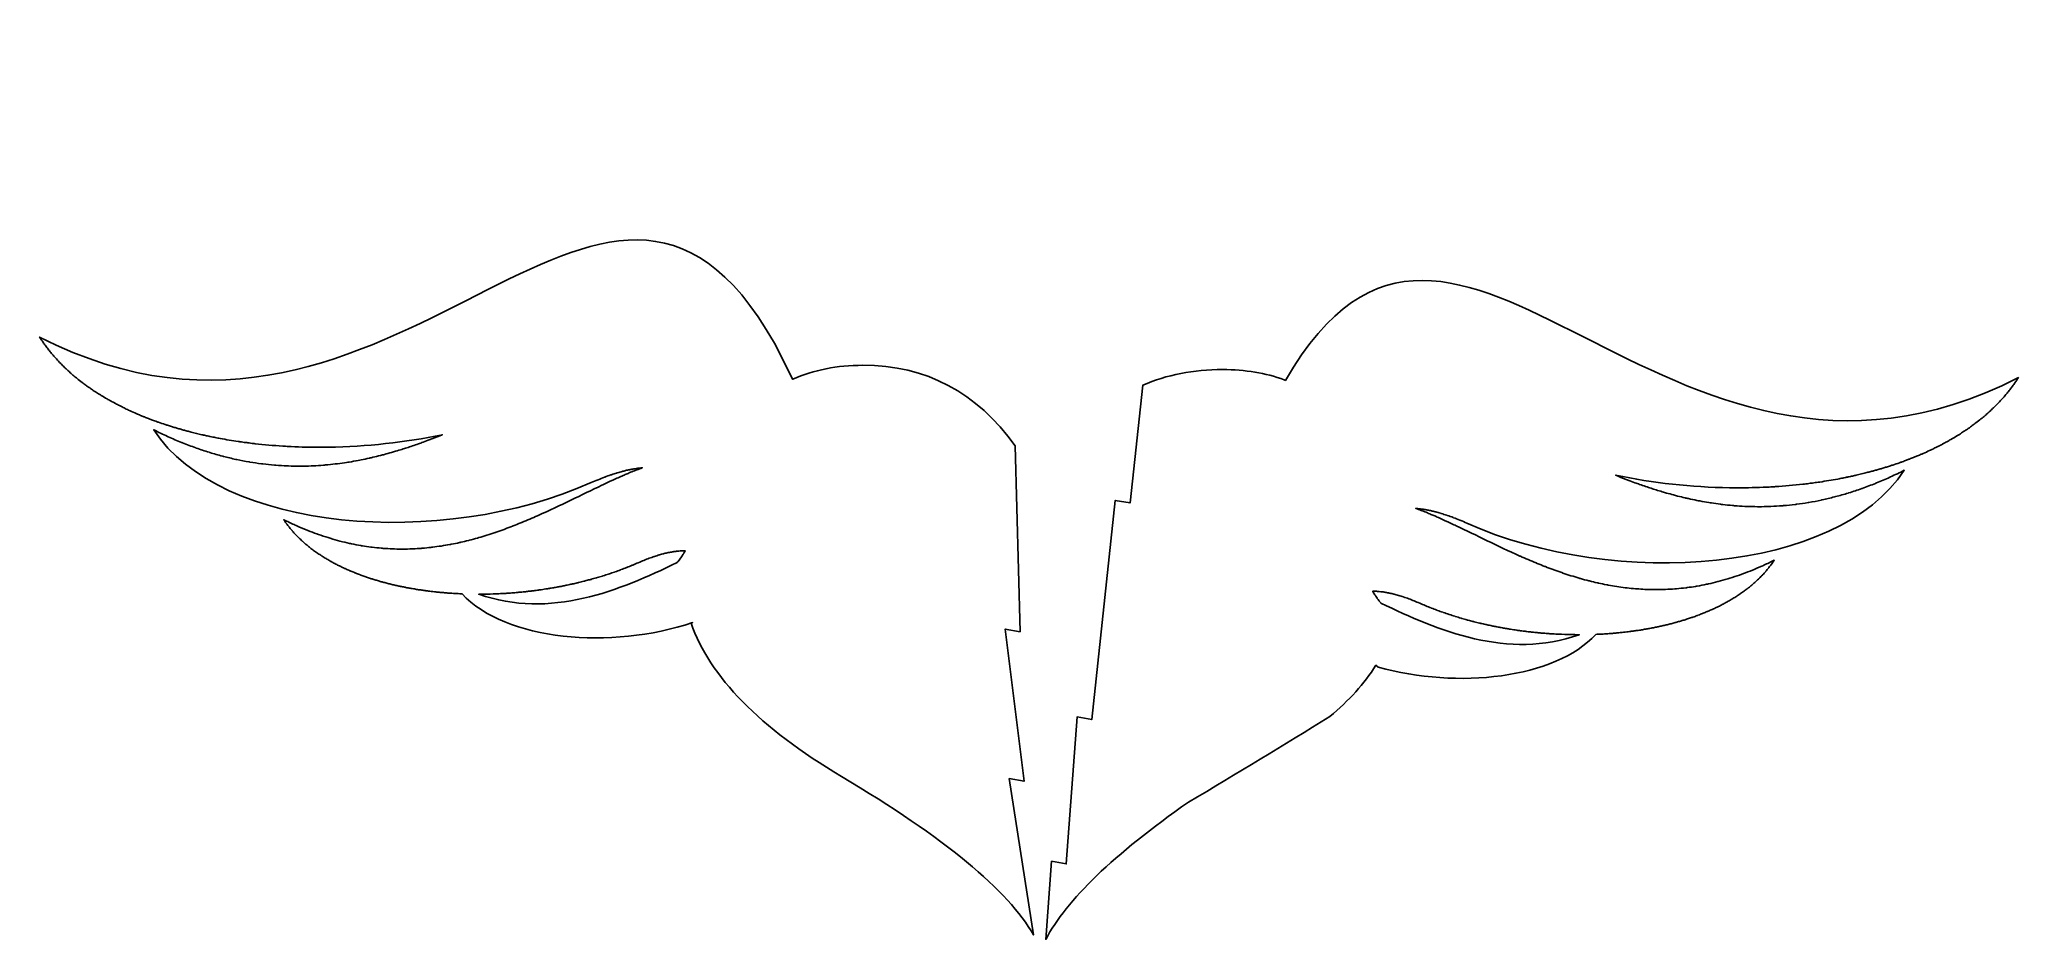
# Model space of a CAD drawing. Header units: centimetres. Extents: x -10.1 to 10.1, y -3.6 to 5.6.
import ezdxf

# ---------------------------------------------------------------- set-up
doc = ezdxf.new("R2010")
doc.units = ezdxf.units.CM
doc.header["$MEASUREMENT"] = 0
doc.layers.add('Camada 1', color=7, linetype='Continuous')

msp = doc.modelspace()

# ---------------------------------------------------------------- linework, layer by layer
at = {"layer": 'Camada 1'}
for points, knots in [([(-3.45019, -0.34151), (-3.26072, -0.88928), (-2.74923, -1.41111), (-1.91574, -1.90668), (-1.91574, -1.90668), (-0.86402, -2.53263), (-0.21018, -3.07254), (0.04575, -3.52659), (0.04575, -3.52659), (0.04575, -3.52659), (0.04575, -3.52659), (0.04575, -3.52659), (0.04575, -3.52659), (0.04575, -3.52659), (-0.20108, -1.93041), (-0.20108, -1.93041), (-0.20108, -1.93041), (-0.20108, -1.93041), (-0.05037, -1.95703), (-0.05037, -1.95703), (-0.05037, -1.95703), (-0.05037, -1.95703), (-0.24203, -0.40255), (-0.24203, -0.40255), (-0.24203, -0.40255), (-0.24203, -0.40255), (-0.09132, -0.42922), (-0.09132, -0.42922), (-0.09132, -0.42922), (-0.09132, -0.42922), (-0.1422, 1.46938), (-0.1422, 1.46938), (-0.1422, 1.46938), (-0.53254, 2.01744), (-1.05099, 2.29155), (-1.69705, 2.29155), (-1.69705, 2.29155), (-1.95975, 2.29155), (-2.19793, 2.24398), (-2.4115, 2.14883), (-2.4115, 2.14883), (-2.4115, 2.14883), (-2.41084, 2.14722), (-2.41084, 2.14722), (-2.41084, 2.14722), (-2.41084, 2.14722), (-2.59988, 2.51872), (-2.59988, 2.51872), (-2.59988, 2.51872), (-2.59988, 2.51872), (-2.59988, 2.51872), (-2.59988, 2.51872), (-2.59988, 2.51872), (-4.35927, 5.61818), (-6.43879, 0.70449), (-10.10285, 2.57986), (-10.10285, 2.57986), (-10.0915, 2.56187), (-10.07959, 2.5443), (-10.06755, 2.52681), (-10.06755, 2.52681), (-10.06358, 2.52112), (-10.05953, 2.51562), (-10.05548, 2.50998), (-10.05548, 2.50998), (-10.04693, 2.49807), (-10.03826, 2.48617), (-10.02939, 2.47437), (-10.02939, 2.47437), (-10.02473, 2.46821), (-10.02008, 2.46201), (-10.01523, 2.45593), (-10.01523, 2.45593), (-10.00623, 2.44426), (-9.99703, 2.43278), (-9.98755, 2.42135), (-9.98755, 2.42135), (-9.98321, 2.41601), (-9.97895, 2.41069), (-9.97453, 2.4054), (-9.97453, 2.4054), (-9.96241, 2.39098), (-9.95003, 2.3768), (-9.93738, 2.36275), (-9.93738, 2.36275), (-9.93532, 2.36047), (-9.93341, 2.3582), (-9.9314, 2.35603), (-9.9314, 2.35603), (-9.91703, 2.34005), (-9.90206, 2.32444), (-9.887, 2.30899), (-9.887, 2.30899), (-9.88224, 2.3041), (-9.87724, 2.29925), (-9.87242, 2.29438), (-9.87242, 2.29438), (-9.8617, 2.28374), (-9.85088, 2.27308), (-9.8399, 2.26255), (-9.8399, 2.26255), (-9.834, 2.25705), (-9.82823, 2.25154), (-9.82228, 2.24604), (-9.82228, 2.24604), (-9.81138, 2.23591), (-9.80029, 2.22585), (-9.78913, 2.21598), (-9.78913, 2.21598), (-9.78347, 2.21082), (-9.77778, 2.20579), (-9.77201, 2.20071), (-9.77201, 2.20071), (-9.7586, 2.18912), (-9.74497, 2.17774), (-9.73124, 2.16634), (-9.73124, 2.16634), (-9.72759, 2.16343), (-9.72407, 2.16025), (-9.72039, 2.15732), (-9.72039, 2.15732), (-9.70333, 2.14346), (-9.68587, 2.12986), (-9.66832, 2.11647), (-9.66832, 2.11647), (-9.66229, 2.11189), (-9.65615, 2.10747), (-9.65012, 2.10292), (-9.65012, 2.10292), (-9.63779, 2.09369), (-9.6253, 2.08461), (-9.61271, 2.07556), (-9.61271, 2.07556), (-9.60554, 2.07056), (-9.59834, 2.06545), (-9.59109, 2.06037), (-9.59109, 2.06037), (-9.579, 2.05206), (-9.5668, 2.04367), (-9.5545, 2.03547), (-9.5545, 2.03547), (-9.54733, 2.03068), (-9.54032, 2.02592), (-9.5331, 2.02124), (-9.5331, 2.02124), (-9.51828, 2.01156), (-9.50339, 2.00208), (-9.48833, 1.99274), (-9.48833, 1.99274), (-9.48344, 1.9897), (-9.4787, 1.9866), (-9.47386, 1.98359), (-9.47386, 1.98359), (-9.45402, 1.97145), (-9.43409, 1.95959), (-9.41385, 1.9479), (-9.41385, 1.9479), (-9.40745, 1.94425), (-9.40102, 1.94073), (-9.39469, 1.93713), (-9.39469, 1.93713), (-9.38056, 1.92911), (-9.36638, 1.9212), (-9.35196, 1.91342), (-9.35196, 1.91342), (-9.34352, 1.90882), (-9.33503, 1.90427), (-9.3264, 1.89977), (-9.3264, 1.89977), (-9.31336, 1.89281), (-9.30013, 1.88606), (-9.2869, 1.87919), (-9.2869, 1.87919), (-9.27827, 1.87488), (-9.26965, 1.87041), (-9.26092, 1.86615), (-9.26092, 1.86615), (-9.24645, 1.85903), (-9.23195, 1.85197), (-9.21734, 1.84496), (-9.21734, 1.84496), (-9.20967, 1.84136), (-9.20226, 1.83768), (-9.19461, 1.83414), (-9.19461, 1.83414), (-9.17365, 1.82432), (-9.15241, 1.81469), (-9.13092, 1.80527), (-9.13092, 1.80527), (-9.12171, 1.80122), (-9.11237, 1.79731), (-9.10303, 1.79336), (-9.10303, 1.79336), (-9.08956, 1.78749), (-9.07599, 1.78177), (-9.06234, 1.77608), (-9.06234, 1.77608), (-9.05192, 1.77177), (-9.04128, 1.76753), (-9.03075, 1.76335), (-9.03075, 1.76335), (-9.01771, 1.75808), (-9.00453, 1.75293), (-8.99138, 1.74785), (-8.99138, 1.74785), (-8.98109, 1.74383), (-8.9708, 1.73989), (-8.96037, 1.736), (-8.96037, 1.736), (-8.94619, 1.73063), (-8.93182, 1.72542), (-8.91738, 1.72026), (-8.91738, 1.72026), (-8.90741, 1.71658), (-8.89751, 1.71301), (-8.88746, 1.70949), (-8.88746, 1.70949), (-8.86508, 1.70153), (-8.84256, 1.69393), (-8.81983, 1.68639), (-8.81983, 1.68639), (-8.80893, 1.68279), (-8.79803, 1.67943), (-8.78702, 1.67591), (-8.78702, 1.67591), (-8.77361, 1.67162), (-8.76019, 1.66731), (-8.7468, 1.66318), (-8.7468, 1.66318), (-8.73434, 1.6594), (-8.72201, 1.65569), (-8.70968, 1.65199), (-8.70968, 1.65199), (-8.69701, 1.64826), (-8.68431, 1.64456), (-8.6715, 1.64085), (-8.6715, 1.64085), (-8.65869, 1.6372), (-8.64599, 1.63349), (-8.63306, 1.63003), (-8.63306, 1.63003), (-8.62097, 1.62672), (-8.60901, 1.62344), (-8.59692, 1.62027), (-8.59692, 1.62027), (-8.5834, 1.61662), (-8.56988, 1.61297), (-8.55633, 1.60945), (-8.55633, 1.60945), (-8.53778, 1.60471), (-8.51897, 1.60008), (-8.50019, 1.59564), (-8.50019, 1.59564), (-8.48212, 1.59119), (-8.46381, 1.58696), (-8.4455, 1.58278), (-8.4455, 1.58278), (-8.43341, 1.58003), (-8.42156, 1.57725), (-8.40946, 1.57455), (-8.40946, 1.57455), (-8.39438, 1.57132), (-8.3793, 1.56809), (-8.36422, 1.56492), (-8.36422, 1.56492), (-8.3538, 1.56272), (-8.34326, 1.56055), (-8.33297, 1.55846), (-8.33297, 1.55846), (-8.3167, 1.55518), (-8.30053, 1.55195), (-8.28426, 1.54883), (-8.28426, 1.54883), (-8.27577, 1.54716), (-8.26714, 1.54555), (-8.25852, 1.54404), (-8.25852, 1.54404), (-8.19772, 1.53266), (-8.13618, 1.52237), (-8.07405, 1.51322), (-8.07405, 1.51322), (-8.06844, 1.51232), (-8.06281, 1.51155), (-8.05717, 1.51071), (-8.05717, 1.51071), (-8.03778, 1.50791), (-8.01838, 1.50526), (-7.99888, 1.50261), (-7.99888, 1.50261), (-7.99182, 1.50171), (-7.98462, 1.5007), (-7.97755, 1.49986), (-7.97755, 1.49986), (-7.95779, 1.49729), (-7.93818, 1.49489), (-7.91842, 1.49258), (-7.91842, 1.49258), (-7.91292, 1.49187), (-7.90728, 1.49131), (-7.90178, 1.49067), (-7.90178, 1.49067), (-7.80888, 1.48009), (-7.7148, 1.47181), (-7.61987, 1.46577), (-7.61987, 1.46577), (-7.61617, 1.46553), (-7.61246, 1.46527), (-7.60863, 1.46513), (-7.60863, 1.46513), (-7.5859, 1.46373), (-7.56315, 1.46248), (-7.54016, 1.46127), (-7.54016, 1.46127), (-7.53754, 1.46116), (-7.53489, 1.46116), (-7.53228, 1.46098), (-7.53228, 1.46098), (-7.43375, 1.45624), (-7.3344, 1.45397), (-7.23457, 1.45415), (-7.23457, 1.45415), (-7.23229, 1.4542), (-7.23015, 1.45415), (-7.22798, 1.4542), (-7.22798, 1.4542), (-7.20319, 1.45433), (-7.17842, 1.45452), (-7.15353, 1.45491), (-7.15353, 1.45491), (-7.15329, 1.45483), (-7.15305, 1.45483), (-7.15282, 1.45483), (-7.15282, 1.45483), (-6.76592, 1.46084), (-6.37233, 1.50357), (-5.99024, 1.58249), (-5.99024, 1.58249), (-5.99035, 1.58244), (-5.99061, 1.58238), (-5.99072, 1.5823), (-5.99072, 1.5823), (-6.02615, 1.56793), (-6.06158, 1.55388), (-6.09737, 1.54005), (-6.09737, 1.54005), (-6.10346, 1.53772), (-6.10957, 1.53537), (-6.11557, 1.53309), (-6.11557, 1.53309), (-6.13938, 1.52399), (-6.16322, 1.51502), (-6.18717, 1.50621), (-6.18717, 1.50621), (-6.20286, 1.50052), (-6.21866, 1.49483), (-6.23445, 1.48928), (-6.23445, 1.48928), (-6.25503, 1.48198), (-6.27562, 1.47483), (-6.29634, 1.46774), (-6.29634, 1.46774), (-6.31513, 1.46134), (-6.33404, 1.45509), (-6.35296, 1.44882), (-6.35296, 1.44882), (-6.3696, 1.44342), (-6.38611, 1.43816), (-6.40275, 1.43289), (-6.40275, 1.43289), (-6.42418, 1.42622), (-6.44535, 1.41966), (-6.46702, 1.41326), (-6.46702, 1.41326), (-6.48115, 1.40913), (-6.49528, 1.40498), (-6.50941, 1.40093), (-6.50941, 1.40093), (-6.53322, 1.3941), (-6.55717, 1.38752), (-6.58124, 1.38111), (-6.58124, 1.38111), (-6.59513, 1.37738), (-6.60926, 1.3737), (-6.62336, 1.3701), (-6.62336, 1.3701), (-6.64839, 1.3637), (-6.67339, 1.35759), (-6.69866, 1.35166), (-6.69866, 1.35166), (-6.71088, 1.3488), (-6.72295, 1.34602), (-6.73517, 1.3433), (-6.73517, 1.3433), (-6.76319, 1.33708), (-6.79121, 1.33116), (-6.81947, 1.32552), (-6.81947, 1.32552), (-6.82939, 1.32354), (-6.83945, 1.32158), (-6.8495, 1.3197), (-6.8495, 1.3197), (-6.88038, 1.31377), (-6.91162, 1.30819), (-6.94287, 1.30314), (-6.94287, 1.30314), (-6.95115, 1.30182), (-6.95941, 1.3006), (-6.96777, 1.29928), (-6.96777, 1.29928), (-6.99854, 1.29454), (-7.02952, 1.29018), (-7.06067, 1.28624), (-7.06067, 1.28624), (-7.06855, 1.28529), (-7.07647, 1.28428), (-7.08448, 1.28333), (-7.08448, 1.28333), (-7.11729, 1.27944), (-7.15031, 1.27611), (-7.18349, 1.27314), (-7.18349, 1.27314), (-7.19008, 1.27258), (-7.19688, 1.272), (-7.2036, 1.27142), (-7.2036, 1.27142), (-7.23868, 1.26867), (-7.27398, 1.26634), (-7.30943, 1.26465), (-7.30943, 1.26465), (-7.31565, 1.26441), (-7.32189, 1.26417), (-7.32811, 1.26388), (-7.32811, 1.26388), (-7.36462, 1.26237), (-7.40148, 1.26142), (-7.43847, 1.26123), (-7.43847, 1.26123), (-7.44289, 1.26118), (-7.44723, 1.26128), (-7.45165, 1.26118), (-7.45165, 1.26118), (-7.48803, 1.26123), (-7.52478, 1.26189), (-7.56166, 1.26314), (-7.56166, 1.26314), (-7.56608, 1.26333), (-7.57052, 1.26338), (-7.57494, 1.26364), (-7.57494, 1.26364), (-7.61325, 1.26515), (-7.65191, 1.26742), (-7.6907, 1.27052), (-7.6907, 1.27052), (-7.69549, 1.27094), (-7.70041, 1.27123), (-7.70531, 1.27166), (-7.70531, 1.27166), (-7.74444, 1.27497), (-7.78371, 1.27896), (-7.82334, 1.2838), (-7.82334, 1.2838), (-7.82765, 1.28441), (-7.83197, 1.28494), (-7.83615, 1.28555), (-7.83615, 1.28555), (-7.87626, 1.29055), (-7.91648, 1.29648), (-7.95706, 1.30325), (-7.95706, 1.30325), (-7.9591, 1.30367), (-7.96124, 1.30402), (-7.96341, 1.30433), (-7.96341, 1.30433), (-8.00495, 1.31139), (-8.04683, 1.31952), (-8.08885, 1.32851), (-8.08885, 1.32851), (-8.09208, 1.32922), (-8.09531, 1.32989), (-8.09856, 1.3306), (-8.09856, 1.3306), (-8.14058, 1.3397), (-8.18283, 1.34976), (-8.22532, 1.36084), (-8.22532, 1.36084), (-8.22879, 1.36171), (-8.23215, 1.36261), (-8.23561, 1.36354), (-8.23561, 1.36354), (-8.27858, 1.37486), (-8.32178, 1.38719), (-8.36536, 1.4005), (-8.36536, 1.4005), (-8.36753, 1.40116), (-8.36967, 1.40196), (-8.37182, 1.40259), (-8.37182, 1.40259), (-8.41564, 1.41619), (-8.45969, 1.43077), (-8.50398, 1.44659), (-8.50398, 1.44659), (-8.50565, 1.44725), (-8.50731, 1.44773), (-8.50901, 1.44826), (-8.50901, 1.44826), (-8.55341, 1.46424), (-8.59831, 1.48131), (-8.64331, 1.49943), (-8.64331, 1.49943), (-8.64664, 1.50075), (-8.65, 1.50216), (-8.65336, 1.50345), (-8.65336, 1.50345), (-8.69813, 1.52168), (-8.74303, 1.5411), (-8.7884, 1.56155), (-8.7884, 1.56155), (-8.79115, 1.56282), (-8.7939, 1.56406), (-8.79666, 1.56533), (-8.79666, 1.56533), (-8.84323, 1.58652), (-8.89003, 1.60888), (-8.93731, 1.63261), (-8.93731, 1.63261), (-8.25548, 0.58473), (-5.99689, 0.41264), (-4.47101, 1.09273), (-4.47101, 1.09273), (-4.44693, 1.10331), (-4.4236, 1.11331), (-4.40074, 1.12284), (-4.40074, 1.12284), (-4.4005, 1.12297), (-4.40026, 1.12297), (-4.40003, 1.12316), (-4.40003, 1.12316), (-4.37778, 1.13239), (-4.35587, 1.14094), (-4.33431, 1.14906), (-4.33431, 1.14906), (-4.33336, 1.14943), (-4.33227, 1.14983), (-4.33119, 1.15025), (-4.33119, 1.15025), (-4.31084, 1.15787), (-4.29097, 1.16499), (-4.27134, 1.17171), (-4.27134, 1.17171), (-4.26906, 1.17248), (-4.26668, 1.17332), (-4.26441, 1.17404), (-4.26441, 1.17404), (-4.2461, 1.1802), (-4.22837, 1.18589), (-4.21078, 1.19126), (-4.21078, 1.19126), (-4.20742, 1.19221), (-4.20409, 1.19324), (-4.20073, 1.1942), (-4.20073, 1.1942), (-4.1848, 1.19899), (-4.16901, 1.20335), (-4.15355, 1.20748), (-4.15355, 1.20748), (-4.14863, 1.20875), (-4.14363, 1.21007), (-4.13871, 1.21132), (-4.13871, 1.21132), (-4.12506, 1.21481), (-4.11167, 1.21804), (-4.09836, 1.2209), (-4.09836, 1.2209), (-4.09238, 1.22228), (-4.08627, 1.22355), (-4.08029, 1.22476), (-4.08029, 1.22476), (-4.06881, 1.22722), (-4.05743, 1.22939), (-4.04629, 1.23135), (-4.04629, 1.23135), (-4.03912, 1.23267), (-4.03192, 1.23386), (-4.02486, 1.23508), (-4.02486, 1.23508), (-4.01518, 1.23659), (-4.0057, 1.23794), (-3.99636, 1.23921), (-3.99636, 1.23921), (-3.98797, 1.24035), (-3.97972, 1.24135), (-3.97133, 1.24225), (-3.97133, 1.24225), (-3.96379, 1.24302), (-3.95638, 1.24376), (-3.94895, 1.24434), (-3.94895, 1.24434), (-3.94895, 1.24434), (-3.94884, 1.24434), (-3.94871, 1.24439), (-3.94871, 1.24439), (-3.94919, 1.2442), (-3.94979, 1.24397), (-3.95027, 1.24383), (-3.95027, 1.24383), (-3.96834, 1.23719), (-3.98641, 1.23023), (-4.00475, 1.22314), (-4.00475, 1.22314), (-4.01216, 1.22034), (-4.0197, 1.21737), (-4.02713, 1.21446), (-4.02713, 1.21446), (-4.04486, 1.2074), (-4.06293, 1.20015), (-4.081, 1.19274), (-4.081, 1.19274), (-4.08878, 1.18938), (-4.09669, 1.18605), (-4.10457, 1.18274), (-4.10457, 1.18274), (-4.11738, 1.17737), (-4.13018, 1.17179), (-4.14288, 1.16628), (-4.14288, 1.16628), (-4.15164, 1.16258), (-4.16024, 1.15887), (-4.16897, 1.15509), (-4.16897, 1.15509), (-4.18646, 1.14731), (-4.20405, 1.13945), (-4.22189, 1.13157), (-4.22189, 1.13157), (-4.23157, 1.12712), (-4.24128, 1.12265), (-4.25097, 1.11821), (-4.25097, 1.11821), (-4.26211, 1.11313), (-4.27325, 1.10802), (-4.28436, 1.10289), (-4.28436, 1.10289), (-4.30243, 1.09453), (-4.32063, 1.08601), (-4.33894, 1.07746), (-4.33894, 1.07746), (-4.34648, 1.07373), (-4.35402, 1.07029), (-4.36156, 1.06674), (-4.36156, 1.06674), (-4.56756, 0.969), (-4.78376, 0.85899), (-5.01228, 0.75744), (-5.01228, 0.75744), (-5.01408, 0.75659), (-5.01588, 0.7558), (-5.01768, 0.75498), (-5.01768, 0.75498), (-5.07023, 0.7317), (-5.12338, 0.70894), (-5.17712, 0.6868), (-5.17712, 0.6868), (-5.18096, 0.68524), (-5.18479, 0.68365), (-5.18874, 0.68214), (-5.18874, 0.68214), (-5.21507, 0.67137), (-5.24152, 0.66068), (-5.26812, 0.65036), (-5.26812, 0.65036), (-5.26955, 0.64975), (-5.27111, 0.64922), (-5.27254, 0.64869), (-5.27254, 0.64869), (-5.2985, 0.63856), (-5.32474, 0.62863), (-5.35107, 0.61906), (-5.35107, 0.61906), (-5.35393, 0.61798), (-5.35671, 0.61692), (-5.35956, 0.61596), (-5.35956, 0.61596), (-5.38636, 0.6062), (-5.41319, 0.59667), (-5.44013, 0.58741), (-5.44013, 0.58741), (-5.44407, 0.58601), (-5.44801, 0.58471), (-5.45209, 0.58341), (-5.45209, 0.58341), (-5.50657, 0.56492), (-5.56176, 0.54743), (-5.61764, 0.53131), (-5.61764, 0.53131), (-5.62243, 0.52999), (-5.62722, 0.52856), (-5.63201, 0.52726), (-5.63201, 0.52726), (-5.65966, 0.51935), (-5.68718, 0.51181), (-5.71533, 0.50466), (-5.71533, 0.50466), (-5.71784, 0.50397), (-5.72046, 0.50334), (-5.72311, 0.50275), (-5.72311, 0.50275), (-5.74933, 0.49606), (-5.77589, 0.48971), (-5.80235, 0.48365), (-5.80235, 0.48365), (-5.80653, 0.48278), (-5.81084, 0.48174), (-5.81516, 0.48079), (-5.81516, 0.48079), (-5.84281, 0.47465), (-5.87072, 0.46888), (-5.89885, 0.46351), (-5.89885, 0.46351), (-5.90398, 0.46248), (-5.90927, 0.46153), (-5.91454, 0.46065), (-5.91454, 0.46065), (-5.97188, 0.44988), (-6.03006, 0.44083), (-6.08895, 0.43364), (-6.08895, 0.43364), (-6.09469, 0.43287), (-6.10043, 0.43218), (-6.10631, 0.43147), (-6.10631, 0.43147), (-6.13515, 0.42824), (-6.16425, 0.42525), (-6.19346, 0.42287), (-6.19346, 0.42287), (-6.1974, 0.42255), (-6.20124, 0.42226), (-6.20518, 0.42194), (-6.20518, 0.42194), (-6.23246, 0.41982), (-6.25976, 0.41826), (-6.28731, 0.41702), (-6.28731, 0.41702), (-6.2921, 0.41665), (-6.29676, 0.41649), (-6.30157, 0.41625), (-6.30157, 0.41625), (-6.33102, 0.41506), (-6.36081, 0.41456), (-6.39087, 0.41434), (-6.39087, 0.41434), (-6.39651, 0.41434), (-6.40238, 0.41439), (-6.40799, 0.4145), (-6.40799, 0.4145), (-6.4694, 0.41455), (-6.53152, 0.41699), (-6.59436, 0.42183), (-6.59436, 0.42183), (-6.60071, 0.42225), (-6.60703, 0.42286), (-6.61338, 0.42334), (-6.61338, 0.42334), (-6.64402, 0.42604), (-6.67479, 0.42913), (-6.7058, 0.43297), (-6.7058, 0.43297), (-6.71083, 0.43355), (-6.71562, 0.43429), (-6.72041, 0.43488), (-6.72041, 0.43488), (-6.74912, 0.43861), (-6.77812, 0.44292), (-6.80706, 0.44763), (-6.80706, 0.44763), (-6.81209, 0.44845), (-6.81711, 0.4493), (-6.82227, 0.4502), (-6.82227, 0.4502), (-6.85362, 0.45547), (-6.88521, 0.4616), (-6.91696, 0.46835), (-6.91696, 0.46835), (-6.92389, 0.46981), (-6.93072, 0.47129), (-6.93754, 0.4728), (-6.93754, 0.4728), (-6.96998, 0.47992), (-7.00255, 0.48746), (-7.03533, 0.49595), (-7.03533, 0.49595), (-7.03557, 0.49608), (-7.03581, 0.49608), (-7.03591, 0.49621), (-7.03591, 0.49621), (-7.06872, 0.50462), (-7.10163, 0.51423), (-7.13492, 0.52415), (-7.13492, 0.52415), (-7.14222, 0.52643), (-7.14963, 0.52865), (-7.15707, 0.53098), (-7.15707, 0.53098), (-7.18961, 0.54103), (-7.22218, 0.5518), (-7.25523, 0.56339), (-7.25523, 0.56339), (-7.26063, 0.56535), (-7.26624, 0.56744), (-7.27174, 0.56948), (-7.27174, 0.56948), (-7.3019, 0.58017), (-7.33244, 0.59173), (-7.36284, 0.60377), (-7.36284, 0.60377), (-7.36882, 0.6061), (-7.37469, 0.60837), (-7.38054, 0.61078), (-7.38054, 0.61078), (-7.41393, 0.62425), (-7.44759, 0.63869), (-7.48145, 0.6537), (-7.48145, 0.6537), (-7.48886, 0.65693), (-7.4964, 0.66053), (-7.50383, 0.66394), (-7.50383, 0.66394), (-7.53865, 0.67968), (-7.57373, 0.69609), (-7.60905, 0.71381), (-7.60905, 0.71381), (-7.60103, 0.70177), (-7.59278, 0.68981), (-7.58439, 0.67806), (-7.58439, 0.67806), (-7.5832, 0.6765), (-7.58201, 0.67488), (-7.58092, 0.67332), (-7.58092, 0.67332), (-7.57277, 0.66218), (-7.56452, 0.65123), (-7.55589, 0.64046), (-7.55589, 0.64046), (-7.55433, 0.63832), (-7.55266, 0.63628), (-7.55097, 0.63419), (-7.55097, 0.63419), (-7.54234, 0.62355), (-7.53375, 0.613), (-7.52488, 0.6026), (-7.52488, 0.6026), (-7.52308, 0.6008), (-7.52141, 0.59882), (-7.51996, 0.59702), (-7.51996, 0.59702), (-7.51062, 0.58638), (-7.50117, 0.57583), (-7.49146, 0.56543), (-7.49146, 0.56543), (-7.49038, 0.56442), (-7.48942, 0.56347), (-7.48847, 0.56244), (-7.48847, 0.56244), (-7.47876, 0.55202), (-7.46884, 0.54193), (-7.45855, 0.53188), (-7.45855, 0.53188), (-7.4577, 0.53093), (-7.45664, 0.52997), (-7.4558, 0.52894), (-7.4558, 0.52894), (-7.44538, 0.51894), (-7.43498, 0.50896), (-7.42421, 0.4992), (-7.42421, 0.4992), (-7.42241, 0.49748), (-7.42051, 0.49573), (-7.41857, 0.49393), (-7.41857, 0.49393), (-7.40804, 0.48448), (-7.39738, 0.47501), (-7.3865, 0.46575), (-7.3865, 0.46575), (-7.38446, 0.46408), (-7.38232, 0.4622), (-7.38028, 0.46056), (-7.38028, 0.46056), (-7.36938, 0.45133), (-7.35824, 0.4423), (-7.34713, 0.43339), (-7.34713, 0.43339), (-7.34509, 0.43175), (-7.34292, 0.43011), (-7.34078, 0.42847), (-7.34078, 0.42847), (-7.32906, 0.41937), (-7.31718, 0.41021), (-7.30498, 0.40138), (-7.30498, 0.40138), (-7.30498, 0.40127), (-7.30474, 0.40117), (-7.30474, 0.40106), (-7.30474, 0.40106), (-7.29217, 0.39196), (-7.27947, 0.38291), (-7.26667, 0.37399), (-7.26667, 0.37399), (-7.26476, 0.37275), (-7.26273, 0.37134), (-7.2608, 0.37007), (-7.2608, 0.37007), (-7.24836, 0.36155), (-7.2358, 0.35322), (-7.2231, 0.34507), (-7.2231, 0.34507), (-7.22082, 0.34367), (-7.21855, 0.34224), (-7.21641, 0.34078), (-7.21641, 0.34078), (-7.20371, 0.33276), (-7.19104, 0.32485), (-7.1781, 0.31707), (-7.1781, 0.31707), (-7.17545, 0.31556), (-7.1727, 0.31392), (-7.17019, 0.31241), (-7.17019, 0.31241), (-7.15691, 0.30455), (-7.14363, 0.29685), (-7.13008, 0.28921), (-7.13008, 0.28921), (-7.12876, 0.28855), (-7.12743, 0.28781), (-7.12614, 0.2872), (-7.12614, 0.2872), (-7.11333, 0.28003), (-7.1004, 0.27299), (-7.08725, 0.26606), (-7.08725, 0.26606), (-7.0845, 0.2646), (-7.08175, 0.26312), (-7.07899, 0.26167), (-7.07899, 0.26167), (-7.06581, 0.25484), (-7.05264, 0.24828), (-7.03949, 0.24161), (-7.03949, 0.24161), (-7.03555, 0.2397), (-7.03171, 0.23788), (-7.02787, 0.23592), (-7.02787, 0.23592), (-7.01493, 0.22973), (-7.00189, 0.22356), (-6.98874, 0.21743), (-6.98874, 0.21743), (-6.98443, 0.21552), (-6.98025, 0.21357), (-6.97607, 0.21164), (-6.97607, 0.21164), (-6.96255, 0.20563), (-6.9489, 0.1996), (-6.93514, 0.1937), (-6.93514, 0.1937), (-6.93215, 0.19235), (-6.92927, 0.19116), (-6.9263, 0.18992), (-6.9263, 0.18992), (-6.91265, 0.18413), (-6.89899, 0.17844), (-6.8851, 0.17291), (-6.8851, 0.17291), (-6.88293, 0.17204), (-6.88092, 0.17122), (-6.87875, 0.17032), (-6.87875, 0.17032), (-6.86414, 0.16458), (-6.8493, 0.15889), (-6.83433, 0.15325), (-6.83433, 0.15325), (-6.83026, 0.15174), (-6.82618, 0.15026), (-6.822, 0.1487), (-6.822, 0.1487), (-6.80824, 0.14354), (-6.79411, 0.13846), (-6.78012, 0.13357), (-6.78012, 0.13357), (-6.77499, 0.13182), (-6.76983, 0.1301), (-6.7648, 0.1283), (-6.7648, 0.1283), (-6.75091, 0.12359), (-6.73691, 0.11891), (-6.72278, 0.1143), (-6.72278, 0.1143), (-6.71799, 0.11274), (-6.71296, 0.1112), (-6.70804, 0.10959), (-6.70804, 0.10959), (-6.69537, 0.10562), (-6.68267, 0.10173), (-6.66986, 0.09776), (-6.66986, 0.09776), (-6.66412, 0.09609), (-6.65848, 0.09429), (-6.65274, 0.09265), (-6.65274, 0.09265), (-6.63983, 0.08892), (-6.62678, 0.08516), (-6.61371, 0.08148), (-6.61371, 0.08148), (-6.60855, 0.08002), (-6.60366, 0.0787), (-6.59863, 0.07725), (-6.59863, 0.07725), (-6.5845, 0.07341), (-6.5704, 0.06971), (-6.55624, 0.06593), (-6.55624, 0.06593), (-6.54965, 0.06432), (-6.5432, 0.06268), (-6.53661, 0.06096), (-6.53661, 0.06096), (-6.52248, 0.05749), (-6.50835, 0.05397), (-6.49422, 0.05067), (-6.49422, 0.05067), (-6.48811, 0.04921), (-6.48213, 0.04784), (-6.47612, 0.04638), (-6.47612, 0.04638), (-6.46189, 0.04318), (-6.44776, 0.03998), (-6.43352, 0.03688), (-6.43352, 0.03688), (-6.42778, 0.03569), (-6.42214, 0.0345), (-6.4164, 0.03331), (-6.4164, 0.03331), (-6.40346, 0.03053), (-6.39031, 0.02783), (-6.37727, 0.02529), (-6.37727, 0.02529), (-6.37248, 0.02431), (-6.36769, 0.02333), (-6.36301, 0.02241), (-6.36301, 0.02241), (-6.34793, 0.01953), (-6.33272, 0.01672), (-6.31753, 0.01405), (-6.31753, 0.01405), (-6.3107, 0.01275), (-6.30401, 0.01156), (-6.29708, 0.01043), (-6.29708, 0.01043), (-6.28271, 0.00784), (-6.26835, 0.00546), (-6.25374, 0.00315), (-6.25374, 0.00315), (-6.24668, 0.00201), (-6.23974, 0.00087), (-6.23255, -0.00021), (-6.23255, -0.00021), (-6.21808, -0.00243), (-6.20358, -0.00466), (-6.18897, -0.00667), (-6.18897, -0.00667), (-6.1818, -0.00775), (-6.1746, -0.00863), (-6.1673, -0.00961), (-6.1673, -0.00961), (-6.15592, -0.01122), (-6.14468, -0.01271), (-6.1333, -0.01421), (-6.1333, -0.01421), (-6.12338, -0.01545), (-6.11332, -0.01664), (-6.10327, -0.01778), (-6.10327, -0.01778), (-6.09213, -0.01918), (-6.08089, -0.02053), (-6.06964, -0.02175), (-6.06964, -0.02175), (-6.06149, -0.02262), (-6.05347, -0.02355), (-6.04546, -0.02434), (-6.04546, -0.02434), (-6.03112, -0.0259), (-6.01686, -0.02717), (-6.00273, -0.02857), (-6.00273, -0.02857), (-5.99471, -0.02928), (-5.9867, -0.03003), (-5.97865, -0.03074), (-5.97865, -0.03074), (-5.96404, -0.03198), (-5.94944, -0.03317), (-5.93473, -0.03431), (-5.93473, -0.03431), (-5.92695, -0.03484), (-5.91904, -0.03545), (-5.91126, -0.03598), (-5.91126, -0.03598), (-5.89954, -0.03685), (-5.88779, -0.03759), (-5.87604, -0.03836), (-5.87604, -0.03836), (-5.86599, -0.03892), (-5.85606, -0.0395), (-5.84612, -0.04003), (-5.84612, -0.04003), (-5.83413, -0.04069), (-5.82218, -0.04127), (-5.81032, -0.04178), (-5.81032, -0.04178), (-5.80336, -0.0422), (-5.79632, -0.04249), (-5.78936, -0.04276), (-5.78936, -0.04276), (-5.34642, -0.52076), (-4.26472, -0.61622), (-3.4351, -0.33618), (-3.4351, -0.33618), (-3.4351, -0.33618), (-3.45019, -0.34151), (-3.45019, -0.34151)], [0, 0, 0, 0, 0.0035461, 0.0035461, 0.0035461, 0.0035461, 0.0070922, 0.0070922, 0.0070922, 0.0070922, 0.0106383, 0.0106383, 0.0106383, 0.0106383, 0.0141844, 0.0141844, 0.0141844, 0.0141844, 0.0177305, 0.0177305, 0.0177305, 0.0177305, 0.0212766, 0.0212766, 0.0212766, 0.0212766, 0.0248227, 0.0248227, 0.0248227, 0.0248227, 0.02836879, 0.02836879, 0.02836879, 0.02836879, 0.03191489, 0.03191489, 0.03191489, 0.03191489, 0.03546099, 0.03546099, 0.03546099, 0.03546099, 0.03900709, 0.03900709, 0.03900709, 0.03900709, 0.04255319, 0.04255319, 0.04255319, 0.04255319, 0.04609929, 0.04609929, 0.04609929, 0.04609929, 0.04964539, 0.04964539, 0.04964539, 0.04964539, 0.05319149, 0.05319149, 0.05319149, 0.05319149, 0.05673759, 0.05673759, 0.05673759, 0.05673759, 0.06028369, 0.06028369, 0.06028369, 0.06028369, 0.06382979, 0.06382979, 0.06382979, 0.06382979, 0.06737589, 0.06737589, 0.06737589, 0.06737589, 0.07092199, 0.07092199, 0.07092199, 0.07092199, 0.07446809, 0.07446809, 0.07446809, 0.07446809, 0.07801418, 0.07801418, 0.07801418, 0.07801418, 0.08156028, 0.08156028, 0.08156028, 0.08156028, 0.08510638, 0.08510638, 0.08510638, 0.08510638, 0.08865248, 0.08865248, 0.08865248, 0.08865248, 0.09219858, 0.09219858, 0.09219858, 0.09219858, 0.09574468, 0.09574468, 0.09574468, 0.09574468, 0.09929078, 0.09929078, 0.09929078, 0.09929078, 0.10283688, 0.10283688, 0.10283688, 0.10283688, 0.10638298, 0.10638298, 0.10638298, 0.10638298, 0.10992908, 0.10992908, 0.10992908, 0.10992908, 0.11347518, 0.11347518, 0.11347518, 0.11347518, 0.11702128, 0.11702128, 0.11702128, 0.11702128, 0.12056738, 0.12056738, 0.12056738, 0.12056738, 0.12411348, 0.12411348, 0.12411348, 0.12411348, 0.12765957, 0.12765957, 0.12765957, 0.12765957, 0.13120567, 0.13120567, 0.13120567, 0.13120567, 0.13475177, 0.13475177, 0.13475177, 0.13475177, 0.13829787, 0.13829787, 0.13829787, 0.13829787, 0.14184397, 0.14184397, 0.14184397, 0.14184397, 0.14539007, 0.14539007, 0.14539007, 0.14539007, 0.14893617, 0.14893617, 0.14893617, 0.14893617, 0.15248227, 0.15248227, 0.15248227, 0.15248227, 0.15602837, 0.15602837, 0.15602837, 0.15602837, 0.15957447, 0.15957447, 0.15957447, 0.15957447, 0.16312057, 0.16312057, 0.16312057, 0.16312057, 0.16666667, 0.16666667, 0.16666667, 0.16666667, 0.17021277, 0.17021277, 0.17021277, 0.17021277, 0.17375887, 0.17375887, 0.17375887, 0.17375887, 0.17730496, 0.17730496, 0.17730496, 0.17730496, 0.18085106, 0.18085106, 0.18085106, 0.18085106, 0.18439716, 0.18439716, 0.18439716, 0.18439716, 0.18794326, 0.18794326, 0.18794326, 0.18794326, 0.19148936, 0.19148936, 0.19148936, 0.19148936, 0.19503546, 0.19503546, 0.19503546, 0.19503546, 0.19858156, 0.19858156, 0.19858156, 0.19858156, 0.20212766, 0.20212766, 0.20212766, 0.20212766, 0.20567376, 0.20567376, 0.20567376, 0.20567376, 0.20921986, 0.20921986, 0.20921986, 0.20921986, 0.21276596, 0.21276596, 0.21276596, 0.21276596, 0.21631206, 0.21631206, 0.21631206, 0.21631206, 0.21985816, 0.21985816, 0.21985816, 0.21985816, 0.22340426, 0.22340426, 0.22340426, 0.22340426, 0.22695035, 0.22695035, 0.22695035, 0.22695035, 0.23049645, 0.23049645, 0.23049645, 0.23049645, 0.23404255, 0.23404255, 0.23404255, 0.23404255, 0.23758865, 0.23758865, 0.23758865, 0.23758865, 0.24113475, 0.24113475, 0.24113475, 0.24113475, 0.24468085, 0.24468085, 0.24468085, 0.24468085, 0.24822695, 0.24822695, 0.24822695, 0.24822695, 0.25177305, 0.25177305, 0.25177305, 0.25177305, 0.25531915, 0.25531915, 0.25531915, 0.25531915, 0.25886525, 0.25886525, 0.25886525, 0.25886525, 0.26241135, 0.26241135, 0.26241135, 0.26241135, 0.26595745, 0.26595745, 0.26595745, 0.26595745, 0.26950355, 0.26950355, 0.26950355, 0.26950355, 0.27304965, 0.27304965, 0.27304965, 0.27304965, 0.27659574, 0.27659574, 0.27659574, 0.27659574, 0.28014184, 0.28014184, 0.28014184, 0.28014184, 0.28368794, 0.28368794, 0.28368794, 0.28368794, 0.28723404, 0.28723404, 0.28723404, 0.28723404, 0.29078014, 0.29078014, 0.29078014, 0.29078014, 0.29432624, 0.29432624, 0.29432624, 0.29432624, 0.29787234, 0.29787234, 0.29787234, 0.29787234, 0.30141844, 0.30141844, 0.30141844, 0.30141844, 0.30496454, 0.30496454, 0.30496454, 0.30496454, 0.30851064, 0.30851064, 0.30851064, 0.30851064, 0.31205674, 0.31205674, 0.31205674, 0.31205674, 0.31560284, 0.31560284, 0.31560284, 0.31560284, 0.31914894, 0.31914894, 0.31914894, 0.31914894, 0.32269504, 0.32269504, 0.32269504, 0.32269504, 0.32624113, 0.32624113, 0.32624113, 0.32624113, 0.32978723, 0.32978723, 0.32978723, 0.32978723, 0.33333333, 0.33333333, 0.33333333, 0.33333333, 0.33687943, 0.33687943, 0.33687943, 0.33687943, 0.34042553, 0.34042553, 0.34042553, 0.34042553, 0.34397163, 0.34397163, 0.34397163, 0.34397163, 0.34751773, 0.34751773, 0.34751773, 0.34751773, 0.35106383, 0.35106383, 0.35106383, 0.35106383, 0.35460993, 0.35460993, 0.35460993, 0.35460993, 0.35815603, 0.35815603, 0.35815603, 0.35815603, 0.36170213, 0.36170213, 0.36170213, 0.36170213, 0.36524823, 0.36524823, 0.36524823, 0.36524823, 0.36879433, 0.36879433, 0.36879433, 0.36879433, 0.37234043, 0.37234043, 0.37234043, 0.37234043, 0.37588652, 0.37588652, 0.37588652, 0.37588652, 0.37943262, 0.37943262, 0.37943262, 0.37943262, 0.38297872, 0.38297872, 0.38297872, 0.38297872, 0.38652482, 0.38652482, 0.38652482, 0.38652482, 0.39007092, 0.39007092, 0.39007092, 0.39007092, 0.39361702, 0.39361702, 0.39361702, 0.39361702, 0.39716312, 0.39716312, 0.39716312, 0.39716312, 0.40070922, 0.40070922, 0.40070922, 0.40070922, 0.40425532, 0.40425532, 0.40425532, 0.40425532, 0.40780142, 0.40780142, 0.40780142, 0.40780142, 0.41134752, 0.41134752, 0.41134752, 0.41134752, 0.41489362, 0.41489362, 0.41489362, 0.41489362, 0.41843972, 0.41843972, 0.41843972, 0.41843972, 0.42198582, 0.42198582, 0.42198582, 0.42198582, 0.42553191, 0.42553191, 0.42553191, 0.42553191, 0.42907801, 0.42907801, 0.42907801, 0.42907801, 0.43262411, 0.43262411, 0.43262411, 0.43262411, 0.43617021, 0.43617021, 0.43617021, 0.43617021, 0.43971631, 0.43971631, 0.43971631, 0.43971631, 0.44326241, 0.44326241, 0.44326241, 0.44326241, 0.44680851, 0.44680851, 0.44680851, 0.44680851, 0.45035461, 0.45035461, 0.45035461, 0.45035461, 0.45390071, 0.45390071, 0.45390071, 0.45390071, 0.45744681, 0.45744681, 0.45744681, 0.45744681, 0.46099291, 0.46099291, 0.46099291, 0.46099291, 0.46453901, 0.46453901, 0.46453901, 0.46453901, 0.46808511, 0.46808511, 0.46808511, 0.46808511, 0.47163121, 0.47163121, 0.47163121, 0.47163121, 0.4751773, 0.4751773, 0.4751773, 0.4751773, 0.4787234, 0.4787234, 0.4787234, 0.4787234, 0.4822695, 0.4822695, 0.4822695, 0.4822695, 0.4858156, 0.4858156, 0.4858156, 0.4858156, 0.4893617, 0.4893617, 0.4893617, 0.4893617, 0.4929078, 0.4929078, 0.4929078, 0.4929078, 0.4964539, 0.4964539, 0.4964539, 0.4964539, 0.5, 0.5, 0.5, 0.5, 0.5035461, 0.5035461, 0.5035461, 0.5035461, 0.5070922, 0.5070922, 0.5070922, 0.5070922, 0.5106383, 0.5106383, 0.5106383, 0.5106383, 0.5141844, 0.5141844, 0.5141844, 0.5141844, 0.5177305, 0.5177305, 0.5177305, 0.5177305, 0.5212766, 0.5212766, 0.5212766, 0.5212766, 0.5248227, 0.5248227, 0.5248227, 0.5248227, 0.52836879, 0.52836879, 0.52836879, 0.52836879, 0.53191489, 0.53191489, 0.53191489, 0.53191489, 0.53546099, 0.53546099, 0.53546099, 0.53546099, 0.53900709, 0.53900709, 0.53900709, 0.53900709, 0.54255319, 0.54255319, 0.54255319, 0.54255319, 0.54609929, 0.54609929, 0.54609929, 0.54609929, 0.54964539, 0.54964539, 0.54964539, 0.54964539, 0.55319149, 0.55319149, 0.55319149, 0.55319149, 0.55673759, 0.55673759, 0.55673759, 0.55673759, 0.56028369, 0.56028369, 0.56028369, 0.56028369, 0.56382979, 0.56382979, 0.56382979, 0.56382979, 0.56737589, 0.56737589, 0.56737589, 0.56737589, 0.57092199, 0.57092199, 0.57092199, 0.57092199, 0.57446809, 0.57446809, 0.57446809, 0.57446809, 0.57801418, 0.57801418, 0.57801418, 0.57801418, 0.58156028, 0.58156028, 0.58156028, 0.58156028, 0.58510638, 0.58510638, 0.58510638, 0.58510638, 0.58865248, 0.58865248, 0.58865248, 0.58865248, 0.59219858, 0.59219858, 0.59219858, 0.59219858, 0.59574468, 0.59574468, 0.59574468, 0.59574468, 0.59929078, 0.59929078, 0.59929078, 0.59929078, 0.60283688, 0.60283688, 0.60283688, 0.60283688, 0.60638298, 0.60638298, 0.60638298, 0.60638298, 0.60992908, 0.60992908, 0.60992908, 0.60992908, 0.61347518, 0.61347518, 0.61347518, 0.61347518, 0.61702128, 0.61702128, 0.61702128, 0.61702128, 0.62056738, 0.62056738, 0.62056738, 0.62056738, 0.62411348, 0.62411348, 0.62411348, 0.62411348, 0.62765957, 0.62765957, 0.62765957, 0.62765957, 0.63120567, 0.63120567, 0.63120567, 0.63120567, 0.63475177, 0.63475177, 0.63475177, 0.63475177, 0.63829787, 0.63829787, 0.63829787, 0.63829787, 0.64184397, 0.64184397, 0.64184397, 0.64184397, 0.64539007, 0.64539007, 0.64539007, 0.64539007, 0.64893617, 0.64893617, 0.64893617, 0.64893617, 0.65248227, 0.65248227, 0.65248227, 0.65248227, 0.65602837, 0.65602837, 0.65602837, 0.65602837, 0.65957447, 0.65957447, 0.65957447, 0.65957447, 0.66312057, 0.66312057, 0.66312057, 0.66312057, 0.66666667, 0.66666667, 0.66666667, 0.66666667, 0.67021277, 0.67021277, 0.67021277, 0.67021277, 0.67375887, 0.67375887, 0.67375887, 0.67375887, 0.67730496, 0.67730496, 0.67730496, 0.67730496, 0.68085106, 0.68085106, 0.68085106, 0.68085106, 0.68439716, 0.68439716, 0.68439716, 0.68439716, 0.68794326, 0.68794326, 0.68794326, 0.68794326, 0.69148936, 0.69148936, 0.69148936, 0.69148936, 0.69503546, 0.69503546, 0.69503546, 0.69503546, 0.69858156, 0.69858156, 0.69858156, 0.69858156, 0.70212766, 0.70212766, 0.70212766, 0.70212766, 0.70567376, 0.70567376, 0.70567376, 0.70567376, 0.70921986, 0.70921986, 0.70921986, 0.70921986, 0.71276596, 0.71276596, 0.71276596, 0.71276596, 0.71631206, 0.71631206, 0.71631206, 0.71631206, 0.71985816, 0.71985816, 0.71985816, 0.71985816, 0.72340426, 0.72340426, 0.72340426, 0.72340426, 0.72695035, 0.72695035, 0.72695035, 0.72695035, 0.73049645, 0.73049645, 0.73049645, 0.73049645, 0.73404255, 0.73404255, 0.73404255, 0.73404255, 0.73758865, 0.73758865, 0.73758865, 0.73758865, 0.74113475, 0.74113475, 0.74113475, 0.74113475, 0.74468085, 0.74468085, 0.74468085, 0.74468085, 0.74822695, 0.74822695, 0.74822695, 0.74822695, 0.75177305, 0.75177305, 0.75177305, 0.75177305, 0.75531915, 0.75531915, 0.75531915, 0.75531915, 0.75886525, 0.75886525, 0.75886525, 0.75886525, 0.76241135, 0.76241135, 0.76241135, 0.76241135, 0.76595745, 0.76595745, 0.76595745, 0.76595745, 0.76950355, 0.76950355, 0.76950355, 0.76950355, 0.77304965, 0.77304965, 0.77304965, 0.77304965, 0.77659574, 0.77659574, 0.77659574, 0.77659574, 0.78014184, 0.78014184, 0.78014184, 0.78014184, 0.78368794, 0.78368794, 0.78368794, 0.78368794, 0.78723404, 0.78723404, 0.78723404, 0.78723404, 0.79078014, 0.79078014, 0.79078014, 0.79078014, 0.79432624, 0.79432624, 0.79432624, 0.79432624, 0.79787234, 0.79787234, 0.79787234, 0.79787234, 0.80141844, 0.80141844, 0.80141844, 0.80141844, 0.80496454, 0.80496454, 0.80496454, 0.80496454, 0.80851064, 0.80851064, 0.80851064, 0.80851064, 0.81205674, 0.81205674, 0.81205674, 0.81205674, 0.81560284, 0.81560284, 0.81560284, 0.81560284, 0.81914894, 0.81914894, 0.81914894, 0.81914894, 0.82269504, 0.82269504, 0.82269504, 0.82269504, 0.82624113, 0.82624113, 0.82624113, 0.82624113, 0.82978723, 0.82978723, 0.82978723, 0.82978723, 0.83333333, 0.83333333, 0.83333333, 0.83333333, 0.83687943, 0.83687943, 0.83687943, 0.83687943, 0.84042553, 0.84042553, 0.84042553, 0.84042553, 0.84397163, 0.84397163, 0.84397163, 0.84397163, 0.84751773, 0.84751773, 0.84751773, 0.84751773, 0.85106383, 0.85106383, 0.85106383, 0.85106383, 0.85460993, 0.85460993, 0.85460993, 0.85460993, 0.85815603, 0.85815603, 0.85815603, 0.85815603, 0.86170213, 0.86170213, 0.86170213, 0.86170213, 0.86524823, 0.86524823, 0.86524823, 0.86524823, 0.86879433, 0.86879433, 0.86879433, 0.86879433, 0.87234043, 0.87234043, 0.87234043, 0.87234043, 0.87588652, 0.87588652, 0.87588652, 0.87588652, 0.87943262, 0.87943262, 0.87943262, 0.87943262, 0.88297872, 0.88297872, 0.88297872, 0.88297872, 0.88652482, 0.88652482, 0.88652482, 0.88652482, 0.89007092, 0.89007092, 0.89007092, 0.89007092, 0.89361702, 0.89361702, 0.89361702, 0.89361702, 0.89716312, 0.89716312, 0.89716312, 0.89716312, 0.90070922, 0.90070922, 0.90070922, 0.90070922, 0.90425532, 0.90425532, 0.90425532, 0.90425532, 0.90780142, 0.90780142, 0.90780142, 0.90780142, 0.91134752, 0.91134752, 0.91134752, 0.91134752, 0.91489362, 0.91489362, 0.91489362, 0.91489362, 0.91843972, 0.91843972, 0.91843972, 0.91843972, 0.92198582, 0.92198582, 0.92198582, 0.92198582, 0.92553191, 0.92553191, 0.92553191, 0.92553191, 0.92907801, 0.92907801, 0.92907801, 0.92907801, 0.93262411, 0.93262411, 0.93262411, 0.93262411, 0.93617021, 0.93617021, 0.93617021, 0.93617021, 0.93971631, 0.93971631, 0.93971631, 0.93971631, 0.94326241, 0.94326241, 0.94326241, 0.94326241, 0.94680851, 0.94680851, 0.94680851, 0.94680851, 0.95035461, 0.95035461, 0.95035461, 0.95035461, 0.95390071, 0.95390071, 0.95390071, 0.95390071, 0.95744681, 0.95744681, 0.95744681, 0.95744681, 0.96099291, 0.96099291, 0.96099291, 0.96099291, 0.96453901, 0.96453901, 0.96453901, 0.96453901, 0.96808511, 0.96808511, 0.96808511, 0.96808511, 0.97163121, 0.97163121, 0.97163121, 0.97163121, 0.9751773, 0.9751773, 0.9751773, 0.9751773, 0.9787234, 0.9787234, 0.9787234, 0.9787234, 0.9822695, 0.9822695, 0.9822695, 0.9822695, 0.9858156, 0.9858156, 0.9858156, 0.9858156, 0.9893617, 0.9893617, 0.9893617, 0.9893617, 0.9929078, 0.9929078, 0.9929078, 0.9929078, 1, 1, 1, 1]), ([(3.56642, -0.79054), (4.37549, -1.01895), (5.36948, -0.90966), (5.78929, -0.4565), (5.78929, -0.4565), (5.79635, -0.45624), (5.80329, -0.45589), (5.81025, -0.45552), (5.81025, -0.45552), (5.82221, -0.45499), (5.83406, -0.45444), (5.84592, -0.45383), (5.84592, -0.45383), (5.856, -0.45327), (5.86605, -0.45269), (5.87598, -0.45208), (5.87598, -0.45208), (5.8877, -0.45131), (5.89945, -0.45057), (5.91117, -0.44975), (5.91117, -0.44975), (5.91895, -0.44919), (5.92686, -0.44867), (5.93477, -0.44806), (5.93477, -0.44806), (5.94938, -0.44692), (5.96398, -0.44573), (5.97859, -0.44449), (5.97859, -0.44449), (5.98661, -0.44378), (5.9946, -0.44303), (6.00251, -0.44232), (6.00251, -0.44232), (6.01688, -0.44102), (6.03111, -0.43962), (6.04537, -0.43814), (6.04537, -0.43814), (6.05339, -0.43732), (6.06151, -0.43645), (6.06955, -0.43549), (6.06955, -0.43549), (6.08079, -0.43425), (6.09207, -0.433), (6.10328, -0.43165), (6.10328, -0.43165), (6.11323, -0.43046), (6.12328, -0.42922), (6.1332, -0.42792), (6.1332, -0.42792), (6.14458, -0.42641), (6.15595, -0.42493), (6.16733, -0.42342), (6.16733, -0.42342), (6.1745, -0.42244), (6.1818, -0.42146), (6.18897, -0.42048), (6.18897, -0.42048), (6.20358, -0.41836), (6.21807, -0.41614), (6.23252, -0.41392), (6.23252, -0.41392), (6.23961, -0.41284), (6.24665, -0.4117), (6.25374, -0.41056), (6.25374, -0.41056), (6.26821, -0.40823), (6.28258, -0.40585), (6.29708, -0.40334), (6.29708, -0.40334), (6.30391, -0.4022), (6.3106, -0.40096), (6.31743, -0.39977), (6.31743, -0.39977), (6.33264, -0.39702), (6.34783, -0.39419), (6.36294, -0.3913), (6.36294, -0.3913), (6.36773, -0.39037), (6.37239, -0.38939), (6.37717, -0.38847), (6.37717, -0.38847), (6.39021, -0.38588), (6.40339, -0.3832), (6.4163, -0.38045), (6.4163, -0.38045), (6.42204, -0.37926), (6.42781, -0.37802), (6.43339, -0.37683), (6.43339, -0.37683), (6.44776, -0.37373), (6.46189, -0.37059), (6.47601, -0.36728), (6.47601, -0.36728), (6.48199, -0.36588), (6.4881, -0.36453), (6.49408, -0.36315), (6.49408, -0.36315), (6.50821, -0.35979), (6.52234, -0.35632), (6.53647, -0.3528), (6.53647, -0.3528), (6.54306, -0.35111), (6.54951, -0.34944), (6.5561, -0.34775), (6.5561, -0.34775), (6.57033, -0.34402), (6.58446, -0.34037), (6.59849, -0.33653), (6.59849, -0.33653), (6.60352, -0.33513), (6.60854, -0.3337), (6.61357, -0.3323), (6.61357, -0.3323), (6.62672, -0.32862), (6.63966, -0.32492), (6.6526, -0.32108), (6.6526, -0.32108), (6.65837, -0.31939), (6.66398, -0.31772), (6.66972, -0.31597), (6.66972, -0.31597), (6.6825, -0.31213), (6.69533, -0.30816), (6.7079, -0.30414), (6.7079, -0.30414), (6.71282, -0.30258), (6.71772, -0.30104), (6.72261, -0.29948), (6.72261, -0.29948), (6.73674, -0.29493), (6.75074, -0.29022), (6.76465, -0.28548), (6.76465, -0.28548), (6.76978, -0.28368), (6.77481, -0.28191), (6.77997, -0.28016), (6.77997, -0.28016), (6.79407, -0.27524), (6.8081, -0.27019), (6.82199, -0.26513), (6.82199, -0.26513), (6.82604, -0.26357), (6.83025, -0.26203), (6.83432, -0.26053), (6.83432, -0.26053), (6.84916, -0.25489), (6.86401, -0.24926), (6.87861, -0.24346), (6.87861, -0.24346), (6.88075, -0.24259), (6.88279, -0.24171), (6.88496, -0.24087), (6.88496, -0.24087), (6.89882, -0.23529), (6.91248, -0.2296), (6.92613, -0.22386), (6.92613, -0.22386), (6.92912, -0.22256), (6.93214, -0.22132), (6.93513, -0.22013), (6.93513, -0.22013), (6.94891, -0.21418), (6.96241, -0.20814), (6.97596, -0.20203), (6.97596, -0.20203), (6.98014, -0.20012), (6.98445, -0.19819), (6.98863, -0.19629), (6.98863, -0.19629), (7.00178, -0.1902), (7.01482, -0.18404), (7.02776, -0.17774), (7.02776, -0.17774), (7.03168, -0.17589), (7.03554, -0.17401), (7.03935, -0.1721), (7.03935, -0.1721), (7.05263, -0.16554), (7.06581, -0.15887), (7.07885, -0.1521), (7.07885, -0.1521), (7.0816, -0.15059), (7.08435, -0.14922), (7.08721, -0.14771), (7.08721, -0.14771), (7.10025, -0.14078), (7.11317, -0.13382), (7.126, -0.12668), (7.126, -0.12668), (7.12732, -0.12597), (7.12875, -0.12522), (7.12994, -0.12451), (7.12994, -0.12451), (7.14349, -0.11692), (7.15677, -0.10922), (7.16992, -0.10136), (7.16992, -0.10136), (7.17267, -0.0998), (7.17532, -0.09826), (7.17796, -0.0967), (7.17796, -0.0967), (7.19087, -0.08889), (7.2037, -0.08093), (7.21625, -0.07294), (7.21625, -0.07294), (7.21853, -0.07148), (7.2207, -0.07006), (7.22297, -0.06871), (7.22297, -0.06871), (7.23575, -0.06048), (7.24834, -0.05217), (7.26067, -0.04376), (7.26067, -0.04376), (7.26258, -0.04236), (7.26461, -0.04106), (7.26654, -0.03969), (7.26654, -0.03969), (7.27935, -0.03085), (7.29218, -0.02186), (7.30459, -0.0127), (7.30459, -0.0127), (7.30472, -0.01259), (7.30485, -0.01249), (7.30496, -0.01238), (7.30496, -0.01238), (7.31705, -0.00349), (7.3289, 0.00561), (7.34065, 0.01474), (7.34065, 0.01474), (7.34279, 0.01635), (7.34496, 0.01794), (7.34697, 0.01966), (7.34697, 0.01966), (7.35824, 0.02855), (7.36925, 0.0376), (7.38015, 0.04683), (7.38015, 0.04683), (7.38229, 0.0485), (7.38433, 0.0503), (7.38637, 0.05199), (7.38637, 0.05199), (7.39724, 0.0613), (7.40801, 0.0707), (7.41844, 0.08019), (7.41844, 0.08019), (7.42035, 0.08194), (7.42228, 0.08366), (7.42421, 0.0854), (7.42421, 0.0854), (7.43485, 0.09522), (7.4454, 0.10514), (7.45567, 0.11527), (7.45567, 0.11527), (7.45662, 0.1162), (7.45758, 0.11718), (7.45853, 0.1181), (7.45853, 0.1181), (7.46872, 0.12813), (7.47866, 0.13837), (7.48845, 0.14863), (7.48845, 0.14863), (7.48943, 0.14966), (7.49038, 0.15064), (7.49133, 0.15167), (7.49133, 0.15167), (7.50101, 0.16202), (7.51049, 0.17255), (7.51969, 0.18318), (7.51969, 0.18318), (7.52136, 0.18509), (7.52302, 0.18696), (7.52461, 0.18882), (7.52461, 0.18882), (7.53358, 0.19927), (7.54231, 0.2098), (7.5508, 0.22044), (7.5508, 0.22044), (7.55247, 0.2225), (7.55416, 0.22457), (7.55572, 0.22663), (7.55572, 0.22663), (7.56435, 0.23748), (7.57273, 0.24843), (7.58072, 0.25949), (7.58072, 0.25949), (7.58194, 0.26105), (7.583, 0.26274), (7.58421, 0.26431), (7.58421, 0.26431), (7.59257, 0.27608), (7.60096, 0.28794), (7.60887, 0.29998), (7.60887, 0.29998), (7.57355, 0.28241), (7.53862, 0.26593), (7.50365, 0.25005), (7.50365, 0.25005), (7.49624, 0.24669), (7.4887, 0.24322), (7.48124, 0.23992), (7.48124, 0.23992), (7.44751, 0.22484), (7.41385, 0.21042), (7.38046, 0.19703), (7.38046, 0.19703), (7.37445, 0.19465), (7.36861, 0.19237), (7.36273, 0.18999), (7.36273, 0.18999), (7.33209, 0.1779), (7.3018, 0.16642), (7.27163, 0.15557), (7.27163, 0.15557), (7.26602, 0.15361), (7.26052, 0.15155), (7.25499, 0.14962), (7.25499, 0.14962), (7.22208, 0.13803), (7.1894, 0.12729), (7.15683, 0.11716), (7.15683, 0.11716), (7.14942, 0.11488), (7.14212, 0.11266), (7.13468, 0.11039), (7.13468, 0.11039), (7.10153, 0.10047), (7.06848, 0.09086), (7.0357, 0.08237), (7.0357, 0.08237), (7.03557, 0.08232), (7.03533, 0.08232), (7.03512, 0.08216), (7.03512, 0.08216), (7.00231, 0.07369), (6.96974, 0.0661), (6.93733, 0.05901), (6.93733, 0.05901), (6.9305, 0.0575), (6.92368, 0.05597), (6.91675, 0.05451), (6.91675, 0.05451), (6.88503, 0.0479), (6.85341, 0.04176), (6.82206, 0.03631), (6.82206, 0.03631), (6.81706, 0.03549), (6.81201, 0.0347), (6.80687, 0.03388), (6.80687, 0.03388), (6.7779, 0.02906), (6.74903, 0.02483), (6.72032, 0.02113), (6.72032, 0.02113), (6.7154, 0.02052), (6.71053, 0.01973), (6.70571, 0.01917), (6.70571, 0.01917), (6.6747, 0.01533), (6.64382, 0.01224), (6.61319, 0.00962), (6.61319, 0.00962), (6.60684, 0.00906), (6.60052, 0.00859), (6.59414, 0.00811), (6.59414, 0.00811), (6.5313, 0.00319), (6.46918, 0.00073), (6.40777, 0.00062), (6.40777, 0.00062), (6.40213, 0.00062), (6.39639, 0.00057), (6.39065, 0.00062), (6.39065, 0.00062), (6.36073, 0.00073), (6.33093, 0.00133), (6.30135, 0.00253), (6.30135, 0.00253), (6.29656, 0.00269), (6.2919, 0.00295), (6.28725, 0.00319), (6.28725, 0.00319), (6.25971, 0.00443), (6.2323, 0.00607), (6.20502, 0.00819), (6.20502, 0.00819), (6.20118, 0.00851), (6.19724, 0.00872), (6.1933, 0.00906), (6.1933, 0.00906), (6.16409, 0.01149), (6.13512, 0.01438), (6.10615, 0.01769), (6.10615, 0.01769), (6.10041, 0.0184), (6.09456, 0.01915), (6.08879, 0.01986), (6.08879, 0.01986), (6.02989, 0.02703), (5.97174, 0.03608), (5.91438, 0.04679), (5.91438, 0.04679), (5.90914, 0.04772), (5.90388, 0.0487), (5.89872, 0.04973), (5.89872, 0.04973), (5.87067, 0.0551), (5.84268, 0.06084), (5.81503, 0.06698), (5.81503, 0.06698), (5.81072, 0.06796), (5.80654, 0.06889), (5.80236, 0.06992), (5.80236, 0.06992), (5.77566, 0.07593), (5.74934, 0.08228), (5.72298, 0.08889), (5.72298, 0.08889), (5.72036, 0.08955), (5.71785, 0.09019), (5.7152, 0.0908), (5.7152, 0.0908), (5.68731, 0.09797), (5.65953, 0.10554), (5.63201, 0.1134), (5.63201, 0.1134), (5.62719, 0.1148), (5.6223, 0.11615), (5.61751, 0.11753), (5.61751, 0.11753), (5.5616, 0.13364), (5.50644, 0.15108), (5.45183, 0.16952), (5.45183, 0.16952), (5.44789, 0.17092), (5.44392, 0.17227), (5.44011, 0.17354), (5.44011, 0.17354), (5.41307, 0.18285), (5.38613, 0.19235), (5.35941, 0.20201), (5.35941, 0.20201), (5.35666, 0.20309), (5.3538, 0.20418), (5.35105, 0.20521), (5.35105, 0.20521), (5.32472, 0.21487), (5.2985, 0.22474), (5.27239, 0.23487), (5.27239, 0.23487), (5.27096, 0.23543), (5.26953, 0.23595), (5.2681, 0.23656), (5.2681, 0.23656), (5.24138, 0.24691), (5.21495, 0.25749), (5.18859, 0.26828), (5.18859, 0.26828), (5.18465, 0.26984), (5.18081, 0.27143), (5.177, 0.27299), (5.177, 0.27299), (5.12326, 0.29506), (5.07011, 0.31789), (5.01756, 0.34115), (5.01756, 0.34115), (5.01579, 0.34197), (5.01396, 0.34276), (5.01219, 0.34364), (5.01219, 0.34364), (4.78364, 0.44513), (4.56748, 0.5552), (4.36158, 0.65289), (4.36158, 0.65289), (4.35391, 0.65649), (4.34639, 0.66001), (4.33885, 0.66353), (4.33885, 0.66353), (4.32065, 0.67216), (4.30244, 0.68065), (4.28427, 0.68904), (4.28427, 0.68904), (4.27313, 0.69425), (4.26199, 0.69933), (4.25099, 0.70441), (4.25099, 0.70441), (4.24117, 0.70886), (4.23149, 0.71333), (4.22178, 0.71772), (4.22178, 0.71772), (4.20405, 0.72568), (4.18646, 0.73352), (4.16886, 0.74129), (4.16886, 0.74129), (4.16026, 0.74507), (4.15164, 0.74878), (4.1429, 0.75248), (4.1429, 0.75248), (4.13009, 0.75806), (4.11726, 0.76351), (4.10448, 0.76888), (4.10448, 0.76888), (4.09657, 0.77224), (4.08866, 0.7756), (4.08077, 0.77888), (4.08077, 0.77888), (4.0628, 0.78634), (4.04487, 0.79354), (4.02703, 0.8006), (4.02703, 0.8006), (4.01962, 0.80359), (4.01219, 0.80647), (4.00475, 0.80933), (4.00475, 0.80933), (3.98647, 0.81647), (3.96824, 0.82333), (3.95017, 0.82997), (3.95017, 0.82997), (3.94967, 0.83016), (3.94922, 0.83034), (3.94861, 0.83055), (3.94861, 0.83055), (3.94872, 0.83055), (3.94885, 0.83055), (3.94898, 0.8305), (3.94898, 0.8305), (3.95626, 0.82992), (3.96382, 0.82918), (3.97136, 0.82836), (3.97136, 0.82836), (3.97951, 0.82746), (3.98787, 0.82651), (3.99626, 0.82537), (3.99626, 0.82537), (4.0056, 0.8241), (4.01518, 0.82272), (4.02473, 0.82119), (4.02473, 0.82119), (4.0319, 0.82005), (4.03896, 0.81884), (4.04616, 0.81751), (4.04616, 0.81751), (4.0573, 0.81555), (4.06868, 0.81333), (4.08016, 0.81095), (4.08016, 0.81095), (4.08625, 0.80973), (4.09225, 0.80841), (4.09836, 0.80706), (4.09836, 0.80706), (4.11154, 0.80412), (4.12495, 0.8009), (4.13871, 0.79748), (4.13871, 0.79748), (4.14363, 0.79624), (4.14853, 0.79491), (4.15355, 0.79362), (4.15355, 0.79362), (4.169, 0.78955), (4.18469, 0.78518), (4.2007, 0.78044), (4.2007, 0.78044), (4.20406, 0.77943), (4.20729, 0.7784), (4.21065, 0.7774), (4.21065, 0.7774), (4.22824, 0.77208), (4.24608, 0.76639), (4.26425, 0.76023), (4.26425, 0.76023), (4.26653, 0.75946), (4.26893, 0.75867), (4.27121, 0.7579), (4.27121, 0.7579), (4.29084, 0.75118), (4.31084, 0.74409), (4.33119, 0.73639), (4.33119, 0.73639), (4.33214, 0.73597), (4.33323, 0.73562), (4.33431, 0.7352), (4.33431, 0.7352), (4.35574, 0.7271), (4.37765, 0.7185), (4.40001, 0.7093), (4.40001, 0.7093), (4.40025, 0.70925), (4.40038, 0.70911), (4.40059, 0.70906), (4.40059, 0.70906), (4.42358, 0.69961), (4.44692, 0.68953), (4.47073, 0.67887), (4.47073, 0.67887), (5.99674, -0.00119), (8.2553, 0.1709), (8.93716, 1.21881), (8.93716, 1.21881), (8.88988, 1.19505), (8.84307, 1.17267), (8.79653, 1.15147), (8.79653, 1.15147), (8.79378, 1.1502), (8.791, 1.14893), (8.78825, 1.14774), (8.78825, 1.14774), (8.74301, 1.12723), (8.698, 1.10787), (8.65321, 1.08969), (8.65321, 1.08969), (8.64985, 1.08831), (8.64652, 1.08694), (8.64316, 1.08564), (8.64316, 1.08564), (8.59815, 1.06749), (8.55336, 1.05037), (8.50899, 1.0345), (8.50899, 1.0345), (8.50719, 1.03392), (8.5055, 1.03331), (8.50383, 1.03273), (8.50383, 1.03273), (8.45954, 1.01699), (8.41549, 1.00233), (8.3718, 0.98881), (8.3718, 0.98881), (8.36966, 0.9881), (8.36738, 0.98735), (8.36521, 0.98672), (8.36521, 0.98672), (8.32166, 0.97331), (8.27845, 0.96103), (8.23546, 0.94973), (8.23546, 0.94973), (8.23213, 0.94878), (8.22863, 0.94788), (8.2253, 0.94703), (8.2253, 0.94703), (8.18268, 0.93594), (8.14055, 0.92584), (8.09851, 0.91679), (8.09851, 0.91679), (8.09518, 0.91608), (8.09195, 0.91533), (8.08872, 0.9147), (8.08872, 0.9147), (8.04657, 0.9057), (8.00479, 0.89763), (7.96325, 0.89052), (7.96325, 0.89052), (7.96124, 0.89015), (7.95907, 0.88988), (7.95693, 0.88951), (7.95693, 0.88951), (7.91648, 0.88268), (7.87613, 0.87684), (7.83615, 0.87165), (7.83615, 0.87165), (7.83184, 0.87112), (7.82755, 0.87051), (7.82324, 0.86998), (7.82324, 0.86998), (7.78361, 0.86511), (7.74437, 0.86112), (7.70521, 0.85781), (7.70521, 0.85781), (7.70042, 0.85744), (7.69553, 0.85704), (7.6906, 0.85667), (7.6906, 0.85667), (7.65181, 0.85363), (7.61326, 0.8513), (7.57495, 0.84974), (7.57495, 0.84974), (7.5704, 0.84955), (7.56598, 0.84942), (7.56154, 0.84929), (7.56154, 0.84929), (7.52468, 0.84797), (7.48807, 0.84733), (7.45155, 0.84738), (7.45155, 0.84738), (7.44724, 0.84738), (7.44282, 0.84733), (7.43851, 0.84733), (7.43851, 0.84733), (7.40142, 0.84757), (7.36464, 0.84847), (7.32802, 0.84998), (7.32802, 0.84998), (7.3218, 0.85027), (7.31556, 0.85054), (7.30934, 0.8508), (7.30934, 0.8508), (7.27391, 0.85247), (7.23859, 0.85474), (7.20353, 0.85757), (7.20353, 0.85757), (7.19681, 0.85813), (7.19012, 0.85871), (7.1834, 0.85929), (7.1834, 0.85929), (7.15025, 0.86215), (7.1172, 0.86556), (7.08455, 0.86948), (7.08455, 0.86948), (7.07651, 0.87038), (7.06852, 0.87139), (7.06061, 0.87242), (7.06061, 0.87242), (7.02947, 0.87628), (6.99849, 0.88073), (6.96771, 0.88544), (6.96771, 0.88544), (6.95943, 0.88671), (6.9512, 0.88798), (6.94292, 0.8893), (6.94292, 0.8893), (6.91154, 0.89438), (6.88045, 0.89988), (6.84944, 0.90581), (6.84944, 0.90581), (6.83936, 0.90772), (6.82944, 0.90965), (6.81938, 0.91163), (6.81938, 0.91163), (6.79125, 0.91724), (6.7631, 0.92322), (6.73508, 0.92946), (6.73508, 0.92946), (6.72299, 0.93216), (6.71079, 0.93496), (6.6987, 0.93777), (6.6987, 0.93777), (6.67343, 0.9437), (6.6483, 0.94986), (6.62327, 0.95626), (6.62327, 0.95626), (6.60917, 0.95986), (6.59514, 0.96348), (6.58112, 0.96721), (6.58112, 0.96721), (6.55707, 0.97361), (6.53315, 0.98017), (6.50942, 0.987), (6.50942, 0.987), (6.49519, 0.99107), (6.48095, 0.99523), (6.46682, 0.99946), (6.46682, 0.99946), (6.44539, 1.00581), (6.42409, 1.01232), (6.40276, 1.01904), (6.40276, 1.01904), (6.38601, 1.02423), (6.36948, 1.02954), (6.35286, 1.03497), (6.35286, 1.03497), (6.33394, 1.04113), (6.31513, 1.04748), (6.29634, 1.05389), (6.29634, 1.05389), (6.27562, 1.0609), (6.25493, 1.06807), (6.23445, 1.07537), (6.23445, 1.07537), (6.2185, 1.08101), (6.20273, 1.08669), (6.18704, 1.09246), (6.18704, 1.09246), (6.1631, 1.10119), (6.13928, 1.11011), (6.11558, 1.11916), (6.11558, 1.11916), (6.10949, 1.12149), (6.10338, 1.1239), (6.09738, 1.12622), (6.09738, 1.12622), (6.06158, 1.14), (6.02605, 1.15405), (5.99073, 1.16842), (5.99073, 1.16842), (5.99049, 1.16855), (5.99036, 1.16861), (5.99015, 1.16868), (5.99015, 1.16868), (6.37223, 1.08968), (6.76583, 1.04692), (7.15284, 1.04102), (7.15284, 1.04102), (7.15308, 1.04102), (7.15321, 1.04102), (7.15342, 1.04102), (7.15342, 1.04102), (7.17832, 1.04057), (7.20311, 1.04036), (7.22787, 1.04031), (7.22787, 1.04031), (7.23001, 1.04031), (7.23229, 1.04031), (7.23446, 1.04031), (7.23446, 1.04031), (7.33439, 1.04012), (7.43364, 1.04235), (7.53214, 1.04708), (7.53214, 1.04708), (7.53479, 1.04719), (7.53754, 1.04732), (7.54018, 1.04742), (7.54018, 1.04742), (7.56304, 1.04856), (7.58579, 1.04983), (7.60852, 1.0512), (7.60852, 1.0512), (7.61236, 1.05146), (7.61606, 1.0517), (7.6199, 1.05191), (7.6199, 1.05191), (7.71483, 1.05792), (7.80881, 1.06622), (7.90168, 1.07681), (7.90168, 1.07681), (7.90732, 1.07745), (7.91282, 1.07805), (7.91832, 1.07872), (7.91832, 1.07872), (7.93806, 1.081), (7.95782, 1.08346), (7.97745, 1.08594), (7.97745, 1.08594), (7.98462, 1.08689), (7.99168, 1.08785), (7.99888, 1.08874), (7.99888, 1.08874), (8.01825, 1.09139), (8.03767, 1.09401), (8.05704, 1.09684), (8.05704, 1.09684), (8.06268, 1.09761), (8.06831, 1.09851), (8.07395, 1.09935), (8.07395, 1.09935), (8.13621, 1.10853), (8.19759, 1.11874), (8.25842, 1.13012), (8.25842, 1.13012), (8.26702, 1.13173), (8.27564, 1.13327), (8.28416, 1.13491), (8.28416, 1.13491), (8.30043, 1.13809), (8.3166, 1.14131), (8.33276, 1.14454), (8.33276, 1.14454), (8.34329, 1.14668), (8.35372, 1.14885), (8.36414, 1.151), (8.36414, 1.151), (8.37933, 1.15418), (8.39443, 1.1574), (8.40938, 1.16068), (8.40938, 1.16068), (8.42147, 1.16341), (8.43343, 1.16613), (8.44542, 1.16891), (8.44542, 1.16891), (8.4637, 1.17309), (8.48204, 1.17732), (8.50011, 1.18169), (8.50011, 1.18169), (8.5189, 1.18627), (8.53758, 1.19087), (8.55625, 1.19558), (8.55625, 1.19558), (8.5699, 1.19913), (8.58326, 1.20275), (8.59681, 1.20635), (8.59681, 1.20635), (8.6089, 1.20958), (8.62099, 1.21275), (8.63295, 1.21609), (8.63295, 1.21609), (8.64589, 1.21964), (8.65869, 1.22326), (8.67137, 1.22699), (8.67137, 1.22699), (8.68418, 1.23064), (8.69688, 1.23435), (8.70955, 1.23813), (8.70955, 1.23813), (8.72188, 1.24178), (8.73434, 1.24554), (8.74664, 1.24932), (8.74664, 1.24932), (8.76019, 1.25345), (8.7736, 1.25776), (8.78699, 1.26199), (8.78699, 1.26199), (8.79786, 1.26554), (8.80887, 1.26895), (8.81964, 1.27252), (8.81964, 1.27252), (8.84239, 1.27998), (8.86491, 1.28765), (8.88743, 1.29557), (8.88743, 1.29557), (8.89735, 1.29909), (8.9073, 1.30274), (8.91722, 1.30634), (8.91722, 1.30634), (8.93159, 1.31153), (8.94595, 1.31676), (8.96019, 1.32208), (8.96019, 1.32208), (8.97061, 1.32602), (8.98091, 1.32999), (8.9912, 1.33399), (8.9912, 1.33399), (9.00438, 1.33907), (9.01753, 1.34423), (9.0306, 1.34949), (9.0306, 1.34949), (9.04124, 1.35367), (9.05166, 1.3579), (9.06219, 1.36222), (9.06219, 1.36222), (9.07584, 1.36791), (9.08934, 1.37368), (9.10299, 1.37944), (9.10299, 1.37944), (9.11222, 1.38344), (9.12154, 1.38735), (9.13077, 1.39135), (9.13077, 1.39135), (9.1522, 1.4008), (9.1735, 1.4104), (9.19456, 1.42022), (9.19456, 1.42022), (9.2021, 1.42382), (9.20964, 1.42744), (9.21718, 1.43109), (9.21718, 1.43109), (9.23179, 1.43805), (9.24639, 1.44503), (9.26086, 1.45223), (9.26086, 1.45223), (9.26949, 1.4566), (9.27808, 1.46096), (9.28674, 1.46533), (9.28674, 1.46533), (9.30002, 1.4721), (9.3132, 1.47893), (9.32624, 1.48586), (9.32624, 1.48586), (9.33484, 1.49036), (9.34333, 1.49491), (9.35185, 1.49951), (9.35185, 1.49951), (9.36622, 1.50734), (9.38045, 1.51525), (9.39458, 1.52327), (9.39458, 1.52327), (9.40093, 1.52687), (9.40739, 1.53039), (9.41374, 1.53404), (9.41374, 1.53404), (9.43387, 1.54568), (9.45398, 1.55756), (9.47372, 1.56965), (9.47372, 1.56965), (9.47854, 1.57264), (9.4833, 1.57574), (9.48822, 1.5788), (9.48822, 1.5788), (9.5033, 1.58819), (9.51828, 1.59766), (9.53299, 1.6073), (9.53299, 1.6073), (9.54016, 1.61198), (9.54722, 1.61675), (9.55442, 1.62153), (9.55442, 1.62153), (9.56662, 1.62981), (9.57897, 1.63812), (9.59104, 1.64648), (9.59104, 1.64648), (9.59821, 1.65151), (9.60541, 1.65661), (9.61258, 1.66169), (9.61258, 1.66169), (9.62517, 1.67071), (9.63761, 1.67981), (9.65005, 1.68902), (9.65005, 1.68902), (9.65606, 1.69352), (9.66214, 1.69802), (9.66815, 1.70257), (9.66815, 1.70257), (9.68588, 1.71598), (9.70323, 1.72956), (9.72035, 1.74337), (9.72035, 1.74337), (9.72395, 1.74636), (9.72752, 1.74948), (9.73112, 1.7525), (9.73112, 1.7525), (9.7449, 1.76388), (9.75853, 1.77528), (9.77195, 1.78684), (9.77195, 1.78684), (9.77769, 1.79187), (9.78333, 1.79697), (9.78904, 1.80205), (9.78904, 1.80205), (9.80018, 1.81197), (9.81132, 1.82197), (9.82222, 1.83208), (9.82222, 1.83208), (9.82809, 1.83761), (9.83394, 1.84311), (9.83981, 1.84867), (9.83981, 1.84867), (9.85082, 1.8592), (9.86159, 1.86981), (9.87225, 1.8805), (9.87225, 1.8805), (9.87717, 1.88537), (9.88207, 1.89021), (9.88686, 1.89513), (9.88686, 1.89513), (9.90207, 1.91056), (9.91692, 1.92619), (9.93128, 1.94209), (9.93128, 1.94209), (9.93332, 1.94431), (9.93522, 1.94659), (9.93729, 1.94886), (9.93729, 1.94886), (9.94996, 1.96286), (9.96229, 1.97709), (9.97438, 1.99151), (9.97438, 1.99151), (9.9788, 1.99672), (9.98311, 2.00209), (9.98756, 2.00739), (9.98756, 2.00739), (9.9969, 2.0189), (10.00611, 2.03038), (10.01521, 2.04205), (10.01521, 2.04205), (10.02, 2.04816), (10.02466, 2.05433), (10.02931, 2.06049), (10.02931, 2.06049), (10.03817, 2.07221), (10.0469, 2.08414), (10.0554, 2.0961), (10.0554, 2.0961), (10.05934, 2.10168), (10.06344, 2.10724), (10.06739, 2.11287), (10.06739, 2.11287), (10.07959, 2.13033), (10.09144, 2.14806), (10.10282, 2.16595), (10.10282, 2.16595), (6.45176, 0.2972), (4.37404, 5.16961), (2.61842, 2.13756), (2.61842, 2.13756), (2.61842, 2.13756), (2.60715, 2.14388), (2.60715, 2.14388), (2.60715, 2.14388), (2.41617, 2.21302), (2.2067, 2.2476), (1.97871, 2.2476), (1.97871, 2.2476), (1.67859, 2.2476), (1.40613, 2.19421), (1.16112, 2.08774), (1.16112, 2.08774), (1.16112, 2.08774), (1.03208, 0.88537), (1.03208, 0.88537), (1.03208, 0.88537), (1.03208, 0.88537), (0.88148, 0.91201), (0.88148, 0.91201), (0.88148, 0.91201), (0.88148, 0.91201), (0.64137, -1.32647), (0.64137, -1.32647), (0.64137, -1.32647), (0.64137, -1.32647), (0.49066, -1.29985), (0.49066, -1.29985), (0.49066, -1.29985), (0.49066, -1.29985), (0.3808, -2.8011), (0.3808, -2.8011), (0.3808, -2.8011), (0.3808, -2.8011), (0.23007, -2.77448), (0.23007, -2.77448), (0.23007, -2.77448), (0.23007, -2.77448), (0.17165, -3.57241), (0.17165, -3.57241), (0.17165, -3.57241), (0.3798, -3.1713), (0.86557, -2.70362), (1.62892, -2.1693), (1.62892, -2.1693), (2.12462, -1.87778), (2.6056, -1.58608), (3.07196, -1.29467), (3.07196, -1.29467), (3.26691, -1.13412), (3.42351, -0.9601), (3.54178, -0.77259), (3.54178, -0.77259), (3.54178, -0.77259), (3.56642, -0.79054), (3.56642, -0.79054)], [0, 0, 0, 0, 0.0035461, 0.0035461, 0.0035461, 0.0035461, 0.0070922, 0.0070922, 0.0070922, 0.0070922, 0.0106383, 0.0106383, 0.0106383, 0.0106383, 0.0141844, 0.0141844, 0.0141844, 0.0141844, 0.0177305, 0.0177305, 0.0177305, 0.0177305, 0.0212766, 0.0212766, 0.0212766, 0.0212766, 0.0248227, 0.0248227, 0.0248227, 0.0248227, 0.02836879, 0.02836879, 0.02836879, 0.02836879, 0.03191489, 0.03191489, 0.03191489, 0.03191489, 0.03546099, 0.03546099, 0.03546099, 0.03546099, 0.03900709, 0.03900709, 0.03900709, 0.03900709, 0.04255319, 0.04255319, 0.04255319, 0.04255319, 0.04609929, 0.04609929, 0.04609929, 0.04609929, 0.04964539, 0.04964539, 0.04964539, 0.04964539, 0.05319149, 0.05319149, 0.05319149, 0.05319149, 0.05673759, 0.05673759, 0.05673759, 0.05673759, 0.06028369, 0.06028369, 0.06028369, 0.06028369, 0.06382979, 0.06382979, 0.06382979, 0.06382979, 0.06737589, 0.06737589, 0.06737589, 0.06737589, 0.07092199, 0.07092199, 0.07092199, 0.07092199, 0.07446809, 0.07446809, 0.07446809, 0.07446809, 0.07801418, 0.07801418, 0.07801418, 0.07801418, 0.08156028, 0.08156028, 0.08156028, 0.08156028, 0.08510638, 0.08510638, 0.08510638, 0.08510638, 0.08865248, 0.08865248, 0.08865248, 0.08865248, 0.09219858, 0.09219858, 0.09219858, 0.09219858, 0.09574468, 0.09574468, 0.09574468, 0.09574468, 0.09929078, 0.09929078, 0.09929078, 0.09929078, 0.10283688, 0.10283688, 0.10283688, 0.10283688, 0.10638298, 0.10638298, 0.10638298, 0.10638298, 0.10992908, 0.10992908, 0.10992908, 0.10992908, 0.11347518, 0.11347518, 0.11347518, 0.11347518, 0.11702128, 0.11702128, 0.11702128, 0.11702128, 0.12056738, 0.12056738, 0.12056738, 0.12056738, 0.12411348, 0.12411348, 0.12411348, 0.12411348, 0.12765957, 0.12765957, 0.12765957, 0.12765957, 0.13120567, 0.13120567, 0.13120567, 0.13120567, 0.13475177, 0.13475177, 0.13475177, 0.13475177, 0.13829787, 0.13829787, 0.13829787, 0.13829787, 0.14184397, 0.14184397, 0.14184397, 0.14184397, 0.14539007, 0.14539007, 0.14539007, 0.14539007, 0.14893617, 0.14893617, 0.14893617, 0.14893617, 0.15248227, 0.15248227, 0.15248227, 0.15248227, 0.15602837, 0.15602837, 0.15602837, 0.15602837, 0.15957447, 0.15957447, 0.15957447, 0.15957447, 0.16312057, 0.16312057, 0.16312057, 0.16312057, 0.16666667, 0.16666667, 0.16666667, 0.16666667, 0.17021277, 0.17021277, 0.17021277, 0.17021277, 0.17375887, 0.17375887, 0.17375887, 0.17375887, 0.17730496, 0.17730496, 0.17730496, 0.17730496, 0.18085106, 0.18085106, 0.18085106, 0.18085106, 0.18439716, 0.18439716, 0.18439716, 0.18439716, 0.18794326, 0.18794326, 0.18794326, 0.18794326, 0.19148936, 0.19148936, 0.19148936, 0.19148936, 0.19503546, 0.19503546, 0.19503546, 0.19503546, 0.19858156, 0.19858156, 0.19858156, 0.19858156, 0.20212766, 0.20212766, 0.20212766, 0.20212766, 0.20567376, 0.20567376, 0.20567376, 0.20567376, 0.20921986, 0.20921986, 0.20921986, 0.20921986, 0.21276596, 0.21276596, 0.21276596, 0.21276596, 0.21631206, 0.21631206, 0.21631206, 0.21631206, 0.21985816, 0.21985816, 0.21985816, 0.21985816, 0.22340426, 0.22340426, 0.22340426, 0.22340426, 0.22695035, 0.22695035, 0.22695035, 0.22695035, 0.23049645, 0.23049645, 0.23049645, 0.23049645, 0.23404255, 0.23404255, 0.23404255, 0.23404255, 0.23758865, 0.23758865, 0.23758865, 0.23758865, 0.24113475, 0.24113475, 0.24113475, 0.24113475, 0.24468085, 0.24468085, 0.24468085, 0.24468085, 0.24822695, 0.24822695, 0.24822695, 0.24822695, 0.25177305, 0.25177305, 0.25177305, 0.25177305, 0.25531915, 0.25531915, 0.25531915, 0.25531915, 0.25886525, 0.25886525, 0.25886525, 0.25886525, 0.26241135, 0.26241135, 0.26241135, 0.26241135, 0.26595745, 0.26595745, 0.26595745, 0.26595745, 0.26950355, 0.26950355, 0.26950355, 0.26950355, 0.27304965, 0.27304965, 0.27304965, 0.27304965, 0.27659574, 0.27659574, 0.27659574, 0.27659574, 0.28014184, 0.28014184, 0.28014184, 0.28014184, 0.28368794, 0.28368794, 0.28368794, 0.28368794, 0.28723404, 0.28723404, 0.28723404, 0.28723404, 0.29078014, 0.29078014, 0.29078014, 0.29078014, 0.29432624, 0.29432624, 0.29432624, 0.29432624, 0.29787234, 0.29787234, 0.29787234, 0.29787234, 0.30141844, 0.30141844, 0.30141844, 0.30141844, 0.30496454, 0.30496454, 0.30496454, 0.30496454, 0.30851064, 0.30851064, 0.30851064, 0.30851064, 0.31205674, 0.31205674, 0.31205674, 0.31205674, 0.31560284, 0.31560284, 0.31560284, 0.31560284, 0.31914894, 0.31914894, 0.31914894, 0.31914894, 0.32269504, 0.32269504, 0.32269504, 0.32269504, 0.32624113, 0.32624113, 0.32624113, 0.32624113, 0.32978723, 0.32978723, 0.32978723, 0.32978723, 0.33333333, 0.33333333, 0.33333333, 0.33333333, 0.33687943, 0.33687943, 0.33687943, 0.33687943, 0.34042553, 0.34042553, 0.34042553, 0.34042553, 0.34397163, 0.34397163, 0.34397163, 0.34397163, 0.34751773, 0.34751773, 0.34751773, 0.34751773, 0.35106383, 0.35106383, 0.35106383, 0.35106383, 0.35460993, 0.35460993, 0.35460993, 0.35460993, 0.35815603, 0.35815603, 0.35815603, 0.35815603, 0.36170213, 0.36170213, 0.36170213, 0.36170213, 0.36524823, 0.36524823, 0.36524823, 0.36524823, 0.36879433, 0.36879433, 0.36879433, 0.36879433, 0.37234043, 0.37234043, 0.37234043, 0.37234043, 0.37588652, 0.37588652, 0.37588652, 0.37588652, 0.37943262, 0.37943262, 0.37943262, 0.37943262, 0.38297872, 0.38297872, 0.38297872, 0.38297872, 0.38652482, 0.38652482, 0.38652482, 0.38652482, 0.39007092, 0.39007092, 0.39007092, 0.39007092, 0.39361702, 0.39361702, 0.39361702, 0.39361702, 0.39716312, 0.39716312, 0.39716312, 0.39716312, 0.40070922, 0.40070922, 0.40070922, 0.40070922, 0.40425532, 0.40425532, 0.40425532, 0.40425532, 0.40780142, 0.40780142, 0.40780142, 0.40780142, 0.41134752, 0.41134752, 0.41134752, 0.41134752, 0.41489362, 0.41489362, 0.41489362, 0.41489362, 0.41843972, 0.41843972, 0.41843972, 0.41843972, 0.42198582, 0.42198582, 0.42198582, 0.42198582, 0.42553191, 0.42553191, 0.42553191, 0.42553191, 0.42907801, 0.42907801, 0.42907801, 0.42907801, 0.43262411, 0.43262411, 0.43262411, 0.43262411, 0.43617021, 0.43617021, 0.43617021, 0.43617021, 0.43971631, 0.43971631, 0.43971631, 0.43971631, 0.44326241, 0.44326241, 0.44326241, 0.44326241, 0.44680851, 0.44680851, 0.44680851, 0.44680851, 0.45035461, 0.45035461, 0.45035461, 0.45035461, 0.45390071, 0.45390071, 0.45390071, 0.45390071, 0.45744681, 0.45744681, 0.45744681, 0.45744681, 0.46099291, 0.46099291, 0.46099291, 0.46099291, 0.46453901, 0.46453901, 0.46453901, 0.46453901, 0.46808511, 0.46808511, 0.46808511, 0.46808511, 0.47163121, 0.47163121, 0.47163121, 0.47163121, 0.4751773, 0.4751773, 0.4751773, 0.4751773, 0.4787234, 0.4787234, 0.4787234, 0.4787234, 0.4822695, 0.4822695, 0.4822695, 0.4822695, 0.4858156, 0.4858156, 0.4858156, 0.4858156, 0.4893617, 0.4893617, 0.4893617, 0.4893617, 0.4929078, 0.4929078, 0.4929078, 0.4929078, 0.4964539, 0.4964539, 0.4964539, 0.4964539, 0.5, 0.5, 0.5, 0.5, 0.5035461, 0.5035461, 0.5035461, 0.5035461, 0.5070922, 0.5070922, 0.5070922, 0.5070922, 0.5106383, 0.5106383, 0.5106383, 0.5106383, 0.5141844, 0.5141844, 0.5141844, 0.5141844, 0.5177305, 0.5177305, 0.5177305, 0.5177305, 0.5212766, 0.5212766, 0.5212766, 0.5212766, 0.5248227, 0.5248227, 0.5248227, 0.5248227, 0.52836879, 0.52836879, 0.52836879, 0.52836879, 0.53191489, 0.53191489, 0.53191489, 0.53191489, 0.53546099, 0.53546099, 0.53546099, 0.53546099, 0.53900709, 0.53900709, 0.53900709, 0.53900709, 0.54255319, 0.54255319, 0.54255319, 0.54255319, 0.54609929, 0.54609929, 0.54609929, 0.54609929, 0.54964539, 0.54964539, 0.54964539, 0.54964539, 0.55319149, 0.55319149, 0.55319149, 0.55319149, 0.55673759, 0.55673759, 0.55673759, 0.55673759, 0.56028369, 0.56028369, 0.56028369, 0.56028369, 0.56382979, 0.56382979, 0.56382979, 0.56382979, 0.56737589, 0.56737589, 0.56737589, 0.56737589, 0.57092199, 0.57092199, 0.57092199, 0.57092199, 0.57446809, 0.57446809, 0.57446809, 0.57446809, 0.57801418, 0.57801418, 0.57801418, 0.57801418, 0.58156028, 0.58156028, 0.58156028, 0.58156028, 0.58510638, 0.58510638, 0.58510638, 0.58510638, 0.58865248, 0.58865248, 0.58865248, 0.58865248, 0.59219858, 0.59219858, 0.59219858, 0.59219858, 0.59574468, 0.59574468, 0.59574468, 0.59574468, 0.59929078, 0.59929078, 0.59929078, 0.59929078, 0.60283688, 0.60283688, 0.60283688, 0.60283688, 0.60638298, 0.60638298, 0.60638298, 0.60638298, 0.60992908, 0.60992908, 0.60992908, 0.60992908, 0.61347518, 0.61347518, 0.61347518, 0.61347518, 0.61702128, 0.61702128, 0.61702128, 0.61702128, 0.62056738, 0.62056738, 0.62056738, 0.62056738, 0.62411348, 0.62411348, 0.62411348, 0.62411348, 0.62765957, 0.62765957, 0.62765957, 0.62765957, 0.63120567, 0.63120567, 0.63120567, 0.63120567, 0.63475177, 0.63475177, 0.63475177, 0.63475177, 0.63829787, 0.63829787, 0.63829787, 0.63829787, 0.64184397, 0.64184397, 0.64184397, 0.64184397, 0.64539007, 0.64539007, 0.64539007, 0.64539007, 0.64893617, 0.64893617, 0.64893617, 0.64893617, 0.65248227, 0.65248227, 0.65248227, 0.65248227, 0.65602837, 0.65602837, 0.65602837, 0.65602837, 0.65957447, 0.65957447, 0.65957447, 0.65957447, 0.66312057, 0.66312057, 0.66312057, 0.66312057, 0.66666667, 0.66666667, 0.66666667, 0.66666667, 0.67021277, 0.67021277, 0.67021277, 0.67021277, 0.67375887, 0.67375887, 0.67375887, 0.67375887, 0.67730496, 0.67730496, 0.67730496, 0.67730496, 0.68085106, 0.68085106, 0.68085106, 0.68085106, 0.68439716, 0.68439716, 0.68439716, 0.68439716, 0.68794326, 0.68794326, 0.68794326, 0.68794326, 0.69148936, 0.69148936, 0.69148936, 0.69148936, 0.69503546, 0.69503546, 0.69503546, 0.69503546, 0.69858156, 0.69858156, 0.69858156, 0.69858156, 0.70212766, 0.70212766, 0.70212766, 0.70212766, 0.70567376, 0.70567376, 0.70567376, 0.70567376, 0.70921986, 0.70921986, 0.70921986, 0.70921986, 0.71276596, 0.71276596, 0.71276596, 0.71276596, 0.71631206, 0.71631206, 0.71631206, 0.71631206, 0.71985816, 0.71985816, 0.71985816, 0.71985816, 0.72340426, 0.72340426, 0.72340426, 0.72340426, 0.72695035, 0.72695035, 0.72695035, 0.72695035, 0.73049645, 0.73049645, 0.73049645, 0.73049645, 0.73404255, 0.73404255, 0.73404255, 0.73404255, 0.73758865, 0.73758865, 0.73758865, 0.73758865, 0.74113475, 0.74113475, 0.74113475, 0.74113475, 0.74468085, 0.74468085, 0.74468085, 0.74468085, 0.74822695, 0.74822695, 0.74822695, 0.74822695, 0.75177305, 0.75177305, 0.75177305, 0.75177305, 0.75531915, 0.75531915, 0.75531915, 0.75531915, 0.75886525, 0.75886525, 0.75886525, 0.75886525, 0.76241135, 0.76241135, 0.76241135, 0.76241135, 0.76595745, 0.76595745, 0.76595745, 0.76595745, 0.76950355, 0.76950355, 0.76950355, 0.76950355, 0.77304965, 0.77304965, 0.77304965, 0.77304965, 0.77659574, 0.77659574, 0.77659574, 0.77659574, 0.78014184, 0.78014184, 0.78014184, 0.78014184, 0.78368794, 0.78368794, 0.78368794, 0.78368794, 0.78723404, 0.78723404, 0.78723404, 0.78723404, 0.79078014, 0.79078014, 0.79078014, 0.79078014, 0.79432624, 0.79432624, 0.79432624, 0.79432624, 0.79787234, 0.79787234, 0.79787234, 0.79787234, 0.80141844, 0.80141844, 0.80141844, 0.80141844, 0.80496454, 0.80496454, 0.80496454, 0.80496454, 0.80851064, 0.80851064, 0.80851064, 0.80851064, 0.81205674, 0.81205674, 0.81205674, 0.81205674, 0.81560284, 0.81560284, 0.81560284, 0.81560284, 0.81914894, 0.81914894, 0.81914894, 0.81914894, 0.82269504, 0.82269504, 0.82269504, 0.82269504, 0.82624113, 0.82624113, 0.82624113, 0.82624113, 0.82978723, 0.82978723, 0.82978723, 0.82978723, 0.83333333, 0.83333333, 0.83333333, 0.83333333, 0.83687943, 0.83687943, 0.83687943, 0.83687943, 0.84042553, 0.84042553, 0.84042553, 0.84042553, 0.84397163, 0.84397163, 0.84397163, 0.84397163, 0.84751773, 0.84751773, 0.84751773, 0.84751773, 0.85106383, 0.85106383, 0.85106383, 0.85106383, 0.85460993, 0.85460993, 0.85460993, 0.85460993, 0.85815603, 0.85815603, 0.85815603, 0.85815603, 0.86170213, 0.86170213, 0.86170213, 0.86170213, 0.86524823, 0.86524823, 0.86524823, 0.86524823, 0.86879433, 0.86879433, 0.86879433, 0.86879433, 0.87234043, 0.87234043, 0.87234043, 0.87234043, 0.87588652, 0.87588652, 0.87588652, 0.87588652, 0.87943262, 0.87943262, 0.87943262, 0.87943262, 0.88297872, 0.88297872, 0.88297872, 0.88297872, 0.88652482, 0.88652482, 0.88652482, 0.88652482, 0.89007092, 0.89007092, 0.89007092, 0.89007092, 0.89361702, 0.89361702, 0.89361702, 0.89361702, 0.89716312, 0.89716312, 0.89716312, 0.89716312, 0.90070922, 0.90070922, 0.90070922, 0.90070922, 0.90425532, 0.90425532, 0.90425532, 0.90425532, 0.90780142, 0.90780142, 0.90780142, 0.90780142, 0.91134752, 0.91134752, 0.91134752, 0.91134752, 0.91489362, 0.91489362, 0.91489362, 0.91489362, 0.91843972, 0.91843972, 0.91843972, 0.91843972, 0.92198582, 0.92198582, 0.92198582, 0.92198582, 0.92553191, 0.92553191, 0.92553191, 0.92553191, 0.92907801, 0.92907801, 0.92907801, 0.92907801, 0.93262411, 0.93262411, 0.93262411, 0.93262411, 0.93617021, 0.93617021, 0.93617021, 0.93617021, 0.93971631, 0.93971631, 0.93971631, 0.93971631, 0.94326241, 0.94326241, 0.94326241, 0.94326241, 0.94680851, 0.94680851, 0.94680851, 0.94680851, 0.95035461, 0.95035461, 0.95035461, 0.95035461, 0.95390071, 0.95390071, 0.95390071, 0.95390071, 0.95744681, 0.95744681, 0.95744681, 0.95744681, 0.96099291, 0.96099291, 0.96099291, 0.96099291, 0.96453901, 0.96453901, 0.96453901, 0.96453901, 0.96808511, 0.96808511, 0.96808511, 0.96808511, 0.97163121, 0.97163121, 0.97163121, 0.97163121, 0.9751773, 0.9751773, 0.9751773, 0.9751773, 0.9787234, 0.9787234, 0.9787234, 0.9787234, 0.9822695, 0.9822695, 0.9822695, 0.9822695, 0.9858156, 0.9858156, 0.9858156, 0.9858156, 0.9893617, 0.9893617, 0.9893617, 0.9893617, 0.9929078, 0.9929078, 0.9929078, 0.9929078, 1, 1, 1, 1]), ([(-3.51009, 0.39787), (-3.51356, 0.39152), (-3.51702, 0.38525), (-3.52062, 0.37906), (-3.52062, 0.37906), (-3.52218, 0.37631), (-3.52374, 0.37353), (-3.52528, 0.37083), (-3.52528, 0.37083), (-3.52912, 0.36464), (-3.53295, 0.35837), (-3.53679, 0.35223), (-3.53679, 0.35223), (-3.53822, 0.34995), (-3.53965, 0.34773), (-3.54121, 0.3454), (-3.54121, 0.3454), (-3.54552, 0.339), (-3.54984, 0.33254), (-3.55415, 0.32638), (-3.55415, 0.32638), (-3.55534, 0.32458), (-3.55666, 0.32286), (-3.55785, 0.32117), (-3.55785, 0.32117), (-3.56264, 0.31466), (-3.5673, 0.30836), (-3.57222, 0.3022), (-3.57222, 0.3022), (-3.57341, 0.30064), (-3.5745, 0.29916), (-3.57569, 0.2977), (-3.57569, 0.2977), (-3.58072, 0.2914), (-3.58588, 0.28519), (-3.59114, 0.27921), (-3.59114, 0.27921), (-3.59209, 0.27813), (-3.59318, 0.27688), (-3.59413, 0.2758), (-3.59413, 0.2758), (-4.17508, -0.00558), (-4.88755, -0.30567), (-5.61907, -0.04636), (-5.61907, -0.04636), (-5.61883, -0.0462), (-5.6187, -0.04625), (-5.61859, -0.04636), (-5.61859, -0.04636), (-5.60195, -0.04625), (-5.58544, -0.0462), (-5.5688, -0.04604), (-5.5688, -0.04604), (-5.56713, -0.04604), (-5.56547, -0.04599), (-5.56391, -0.04599), (-5.56391, -0.04599), (-5.52224, -0.04543), (-5.48046, -0.04438), (-5.43858, -0.04268), (-5.43858, -0.04268), (-5.43511, -0.04247), (-5.43175, -0.04236), (-5.42829, -0.04226), (-5.42829, -0.04226), (-5.40651, -0.04128), (-5.38474, -0.0402), (-5.36294, -0.03895), (-5.36294, -0.03895), (-5.36008, -0.03869), (-5.3572, -0.03858), (-5.35458, -0.03847), (-5.35458, -0.03847), (-5.33855, -0.03744), (-5.32262, -0.03651), (-5.30682, -0.03543), (-5.30682, -0.03543), (-5.30298, -0.03511), (-5.29915, -0.03482), (-5.29531, -0.0345), (-5.29531, -0.0345), (-5.27592, -0.0332), (-5.25652, -0.03162), (-5.23713, -0.0299), (-5.23713, -0.0299), (-5.23115, -0.02942), (-5.22517, -0.02897), (-5.21906, -0.02829), (-5.21906, -0.02829), (-5.20528, -0.0271), (-5.19141, -0.0258), (-5.17752, -0.02443), (-5.17752, -0.02443), (-5.16876, -0.0235), (-5.16003, -0.02268), (-5.15143, -0.02178), (-5.15143, -0.02178), (-5.13778, -0.02032), (-5.12412, -0.01874), (-5.11037, -0.01712), (-5.11037, -0.01712), (-5.10188, -0.01625), (-5.09349, -0.01521), (-5.085, -0.01429), (-5.085, -0.01429), (-5.07161, -0.01268), (-5.0583, -0.01093), (-5.04502, -0.00932), (-5.04502, -0.00932), (-5.03639, -0.00813), (-5.02777, -0.00704), (-5.01914, -0.0057), (-5.01914, -0.0057), (-5.0067, -0.00409), (-4.99414, -0.00229), (-4.98178, -0.00059), (-4.98178, -0.00059), (-4.97088, 0.00097), (-4.96011, 0.00266), (-4.94924, 0.00428), (-4.94924, 0.00428), (-4.93858, 0.00589), (-4.92781, 0.00764), (-4.91717, 0.00928), (-4.91717, 0.00928), (-4.90413, 0.01134), (-4.89119, 0.01351), (-4.87814, 0.01568), (-4.87814, 0.01568), (-4.87073, 0.01698), (-4.86343, 0.01817), (-4.8561, 0.01952), (-4.8561, 0.01952), (-4.84126, 0.02206), (-4.82655, 0.02473), (-4.81181, 0.02754), (-4.81181, 0.02754), (-4.8044, 0.02884), (-4.79697, 0.03013), (-4.78956, 0.03172), (-4.78956, 0.03172), (-4.77482, 0.03447), (-4.76011, 0.0373), (-4.7454, 0.04029), (-4.7454, 0.04029), (-4.73905, 0.04164), (-4.7327, 0.04288), (-4.72648, 0.04415), (-4.72648, 0.04415), (-4.71031, 0.04746), (-4.69415, 0.05103), (-4.67798, 0.0545), (-4.67798, 0.0545), (-4.672, 0.0559), (-4.66599, 0.0572), (-4.65991, 0.05847), (-4.65991, 0.05847), (-4.64448, 0.06194), (-4.62914, 0.06556), (-4.61382, 0.06905), (-4.61382, 0.06905), (-4.60879, 0.07035), (-4.60363, 0.07154), (-4.59874, 0.07273), (-4.59874, 0.07273), (-4.58125, 0.07686), (-4.56392, 0.08114), (-4.54654, 0.08554), (-4.54654, 0.08554), (-4.54188, 0.08673), (-4.53744, 0.08792), (-4.53278, 0.08911), (-4.53278, 0.08911), (-4.51661, 0.09324), (-4.50069, 0.09752), (-4.48465, 0.10181), (-4.48465, 0.10181), (-4.48058, 0.10295), (-4.4765, 0.10403), (-4.47232, 0.10522), (-4.47232, 0.10522), (-4.45435, 0.11014), (-4.43642, 0.11519), (-4.41856, 0.12035), (-4.41856, 0.12035), (-4.41486, 0.12143), (-4.4115, 0.12236), (-4.40779, 0.12345), (-4.40779, 0.12345), (-4.39043, 0.12861), (-4.37308, 0.1338), (-4.35596, 0.13917), (-4.35596, 0.13917), (-4.35345, 0.13999), (-4.35093, 0.14068), (-4.34842, 0.14145), (-4.34842, 0.14145), (-4.32974, 0.14724), (-4.31119, 0.15317), (-4.29265, 0.15934), (-4.29265, 0.15934), (-4.29014, 0.16011), (-4.28762, 0.16103), (-4.28511, 0.16193), (-4.28511, 0.16193), (-4.26728, 0.16788), (-4.24944, 0.17381), (-4.23185, 0.17997), (-4.23185, 0.17997), (-4.22981, 0.18063), (-4.22764, 0.18132), (-4.22563, 0.18209), (-4.22563, 0.18209), (-4.20708, 0.1887), (-4.18864, 0.19537), (-4.1702, 0.20215), (-4.1702, 0.20215), (-4.16782, 0.20292), (-4.16554, 0.20384), (-4.16324, 0.2048), (-4.16324, 0.2048), (-4.14517, 0.21152), (-4.1271, 0.21835), (-4.10926, 0.22541), (-4.10926, 0.22541), (-4.10818, 0.22578), (-4.10709, 0.22618), (-4.10601, 0.2266), (-4.10601, 0.2266), (-4.08746, 0.23388), (-4.06892, 0.24139), (-4.05071, 0.24898), (-4.05071, 0.24898), (-4.04891, 0.24969), (-4.04698, 0.25049), (-4.04521, 0.25126), (-4.04521, 0.25126), (-4.02653, 0.25896), (-4.00798, 0.26687), (-3.98967, 0.27497), (-3.98967, 0.27497), (-3.95101, 0.29188), (-3.91389, 0.30691), (-3.87833, 0.32008), (-3.87833, 0.32008), (-3.87796, 0.32019), (-3.87762, 0.32034), (-3.87725, 0.3205), (-3.87725, 0.3205), (-3.86, 0.3269), (-3.84312, 0.33275), (-3.82661, 0.33823), (-3.82661, 0.33823), (-3.8259, 0.3386), (-3.82494, 0.33889), (-3.82423, 0.33916), (-3.82423, 0.33916), (-3.80796, 0.34464), (-3.7919, 0.34956), (-3.77634, 0.35414), (-3.77634, 0.35414), (-3.77539, 0.35451), (-3.77454, 0.3547), (-3.77346, 0.35496), (-3.77346, 0.35496), (-3.75827, 0.35946), (-3.7433, 0.36359), (-3.72869, 0.36737), (-3.72869, 0.36737), (-3.72737, 0.36769), (-3.72594, 0.36803), (-3.72462, 0.3683), (-3.72462, 0.3683), (-3.71049, 0.37192), (-3.6966, 0.37523), (-3.68308, 0.37806), (-3.68308, 0.37806), (-3.68165, 0.37832), (-3.6802, 0.37862), (-3.67887, 0.37899), (-3.67887, 0.37899), (-3.66583, 0.38169), (-3.65302, 0.38399), (-3.64056, 0.38621), (-3.64056, 0.38621), (-3.63828, 0.38663), (-3.6359, 0.38698), (-3.63363, 0.38729), (-3.63363, 0.38729), (-3.62201, 0.3892), (-3.61053, 0.39081), (-3.59939, 0.39221), (-3.59939, 0.39221), (-3.59688, 0.39253), (-3.59436, 0.39277), (-3.59185, 0.39314), (-3.59185, 0.39314), (-3.58121, 0.39428), (-3.57103, 0.39531), (-3.56084, 0.39602), (-3.56084, 0.39602), (-3.55751, 0.39618), (-3.55425, 0.39644), (-3.55092, 0.39663), (-3.55092, 0.39663), (-3.54171, 0.39716), (-3.53272, 0.39761), (-3.52388, 0.39771), (-3.52388, 0.39771), (-3.51994, 0.39776), (-3.51586, 0.39787), (-3.51192, 0.39787), (-3.51192, 0.39787), (-3.51129, 0.39787), (-3.51068, 0.39787), (-3.51009, 0.39787), (-3.51009, 0.39787), (-3.51009, 0.39787), (-3.51009, 0.39787), (-3.51009, 0.39787)], [0, 0, 0, 0, 0.01234568, 0.01234568, 0.01234568, 0.01234568, 0.02469136, 0.02469136, 0.02469136, 0.02469136, 0.03703704, 0.03703704, 0.03703704, 0.03703704, 0.04938272, 0.04938272, 0.04938272, 0.04938272, 0.0617284, 0.0617284, 0.0617284, 0.0617284, 0.07407407, 0.07407407, 0.07407407, 0.07407407, 0.08641975, 0.08641975, 0.08641975, 0.08641975, 0.09876543, 0.09876543, 0.09876543, 0.09876543, 0.11111111, 0.11111111, 0.11111111, 0.11111111, 0.12345679, 0.12345679, 0.12345679, 0.12345679, 0.13580247, 0.13580247, 0.13580247, 0.13580247, 0.14814815, 0.14814815, 0.14814815, 0.14814815, 0.16049383, 0.16049383, 0.16049383, 0.16049383, 0.17283951, 0.17283951, 0.17283951, 0.17283951, 0.18518519, 0.18518519, 0.18518519, 0.18518519, 0.19753086, 0.19753086, 0.19753086, 0.19753086, 0.20987654, 0.20987654, 0.20987654, 0.20987654, 0.22222222, 0.22222222, 0.22222222, 0.22222222, 0.2345679, 0.2345679, 0.2345679, 0.2345679, 0.24691358, 0.24691358, 0.24691358, 0.24691358, 0.25925926, 0.25925926, 0.25925926, 0.25925926, 0.27160494, 0.27160494, 0.27160494, 0.27160494, 0.28395062, 0.28395062, 0.28395062, 0.28395062, 0.2962963, 0.2962963, 0.2962963, 0.2962963, 0.30864198, 0.30864198, 0.30864198, 0.30864198, 0.32098765, 0.32098765, 0.32098765, 0.32098765, 0.33333333, 0.33333333, 0.33333333, 0.33333333, 0.34567901, 0.34567901, 0.34567901, 0.34567901, 0.35802469, 0.35802469, 0.35802469, 0.35802469, 0.37037037, 0.37037037, 0.37037037, 0.37037037, 0.38271605, 0.38271605, 0.38271605, 0.38271605, 0.39506173, 0.39506173, 0.39506173, 0.39506173, 0.40740741, 0.40740741, 0.40740741, 0.40740741, 0.41975309, 0.41975309, 0.41975309, 0.41975309, 0.43209877, 0.43209877, 0.43209877, 0.43209877, 0.44444444, 0.44444444, 0.44444444, 0.44444444, 0.45679012, 0.45679012, 0.45679012, 0.45679012, 0.4691358, 0.4691358, 0.4691358, 0.4691358, 0.48148148, 0.48148148, 0.48148148, 0.48148148, 0.49382716, 0.49382716, 0.49382716, 0.49382716, 0.50617284, 0.50617284, 0.50617284, 0.50617284, 0.51851852, 0.51851852, 0.51851852, 0.51851852, 0.5308642, 0.5308642, 0.5308642, 0.5308642, 0.54320988, 0.54320988, 0.54320988, 0.54320988, 0.55555556, 0.55555556, 0.55555556, 0.55555556, 0.56790123, 0.56790123, 0.56790123, 0.56790123, 0.58024691, 0.58024691, 0.58024691, 0.58024691, 0.59259259, 0.59259259, 0.59259259, 0.59259259, 0.60493827, 0.60493827, 0.60493827, 0.60493827, 0.61728395, 0.61728395, 0.61728395, 0.61728395, 0.62962963, 0.62962963, 0.62962963, 0.62962963, 0.64197531, 0.64197531, 0.64197531, 0.64197531, 0.65432099, 0.65432099, 0.65432099, 0.65432099, 0.66666667, 0.66666667, 0.66666667, 0.66666667, 0.67901235, 0.67901235, 0.67901235, 0.67901235, 0.69135802, 0.69135802, 0.69135802, 0.69135802, 0.7037037, 0.7037037, 0.7037037, 0.7037037, 0.71604938, 0.71604938, 0.71604938, 0.71604938, 0.72839506, 0.72839506, 0.72839506, 0.72839506, 0.74074074, 0.74074074, 0.74074074, 0.74074074, 0.75308642, 0.75308642, 0.75308642, 0.75308642, 0.7654321, 0.7654321, 0.7654321, 0.7654321, 0.77777778, 0.77777778, 0.77777778, 0.77777778, 0.79012346, 0.79012346, 0.79012346, 0.79012346, 0.80246914, 0.80246914, 0.80246914, 0.80246914, 0.81481481, 0.81481481, 0.81481481, 0.81481481, 0.82716049, 0.82716049, 0.82716049, 0.82716049, 0.83950617, 0.83950617, 0.83950617, 0.83950617, 0.85185185, 0.85185185, 0.85185185, 0.85185185, 0.86419753, 0.86419753, 0.86419753, 0.86419753, 0.87654321, 0.87654321, 0.87654321, 0.87654321, 0.88888889, 0.88888889, 0.88888889, 0.88888889, 0.90123457, 0.90123457, 0.90123457, 0.90123457, 0.91358025, 0.91358025, 0.91358025, 0.91358025, 0.92592593, 0.92592593, 0.92592593, 0.92592593, 0.9382716, 0.9382716, 0.9382716, 0.9382716, 0.95061728, 0.95061728, 0.95061728, 0.95061728, 0.96296296, 0.96296296, 0.96296296, 0.96296296, 0.97530864, 0.97530864, 0.97530864, 0.97530864, 1, 1, 1, 1]), ([(3.51012, -0.01578), (3.51345, -0.02218), (3.51695, -0.0284), (3.52054, -0.03464), (3.52054, -0.03464), (3.5221, -0.03739), (3.52377, -0.04006), (3.52533, -0.04276), (3.52533, -0.04276), (3.52906, -0.04906), (3.53287, -0.05527), (3.53684, -0.06131), (3.53684, -0.06131), (3.53827, -0.06364), (3.5397, -0.06591), (3.54113, -0.06819), (3.54113, -0.06819), (3.54534, -0.0747), (3.54976, -0.081), (3.55407, -0.08727), (3.55407, -0.08727), (3.55539, -0.08896), (3.55658, -0.09079), (3.55791, -0.09254), (3.55791, -0.09254), (3.56259, -0.099), (3.56736, -0.10535), (3.57214, -0.11151), (3.57214, -0.11151), (3.57336, -0.11302), (3.57455, -0.1145), (3.57563, -0.11596), (3.57563, -0.11596), (3.58076, -0.12226), (3.58592, -0.12847), (3.59106, -0.1344), (3.59106, -0.1344), (3.59214, -0.13554), (3.5931, -0.13668), (3.59405, -0.13792), (3.59405, -0.13792), (4.1751, -0.4192), (4.8876, -0.71929), (5.61896, -0.45992), (5.61896, -0.45992), (5.61885, -0.45992), (5.61872, -0.45992), (5.61848, -0.45992), (5.61848, -0.45992), (5.60197, -0.45992), (5.58533, -0.45987), (5.56869, -0.45966), (5.56869, -0.45966), (5.56702, -0.45966), (5.56546, -0.45961), (5.56377, -0.45961), (5.56377, -0.45961), (5.52212, -0.45913), (5.48035, -0.458), (5.43857, -0.4563), (5.43857, -0.4563), (5.43508, -0.45619), (5.43161, -0.45604), (5.42815, -0.45588), (5.42815, -0.45588), (5.40637, -0.45495), (5.38457, -0.45387), (5.3629, -0.45268), (5.3629, -0.45268), (5.36004, -0.45247), (5.35713, -0.45231), (5.35427, -0.45212), (5.35427, -0.45212), (5.33847, -0.45119), (5.32257, -0.45016), (5.30662, -0.44902), (5.30662, -0.44902), (5.30278, -0.44876), (5.29897, -0.44849), (5.29514, -0.44825), (5.29514, -0.44825), (5.27575, -0.44679), (5.25635, -0.44531), (5.23696, -0.44365), (5.23696, -0.44365), (5.23095, -0.44309), (5.225, -0.44257), (5.21889, -0.44209), (5.21889, -0.44209), (5.20511, -0.44079), (5.19121, -0.4395), (5.17748, -0.43812), (5.17748, -0.43812), (5.16872, -0.43725), (5.15999, -0.43632), (5.15139, -0.43542), (5.15139, -0.43542), (5.13761, -0.43396), (5.12398, -0.43248), (5.11033, -0.43092), (5.11033, -0.43092), (5.10184, -0.42994), (5.09321, -0.42896), (5.08482, -0.42793), (5.08482, -0.42793), (5.07141, -0.42632), (5.05823, -0.42468), (5.04495, -0.42293), (5.04495, -0.42293), (5.03622, -0.42179), (5.02759, -0.42065), (5.01899, -0.41946), (5.01899, -0.41946), (5.00653, -0.41777), (4.99409, -0.41605), (4.98163, -0.41425), (4.98163, -0.41425), (4.97076, -0.41269), (4.95999, -0.4111), (4.94909, -0.40938), (4.94909, -0.40938), (4.93845, -0.40777), (4.92766, -0.40613), (4.917, -0.40438), (4.917, -0.40438), (4.90396, -0.40237), (4.89104, -0.4002), (4.87797, -0.39803), (4.87797, -0.39803), (4.87069, -0.39679), (4.86323, -0.39554), (4.85596, -0.39419), (4.85596, -0.39419), (4.84109, -0.3916), (4.82638, -0.38892), (4.81167, -0.38623), (4.81167, -0.38623), (4.80424, -0.38483), (4.7968, -0.38348), (4.78939, -0.38205), (4.78939, -0.38205), (4.77465, -0.37927), (4.75994, -0.37636), (4.7452, -0.37337), (4.7452, -0.37337), (4.73898, -0.37213), (4.73263, -0.37078), (4.72628, -0.36953), (4.72628, -0.36953), (4.71014, -0.36617), (4.69395, -0.3627), (4.67781, -0.35918), (4.67781, -0.35918), (4.6718, -0.35783), (4.66585, -0.35653), (4.65971, -0.35516), (4.65971, -0.35516), (4.64439, -0.35169), (4.62897, -0.34812), (4.61365, -0.34458), (4.61365, -0.34458), (4.60862, -0.34339), (4.6036, -0.3422), (4.59857, -0.34096), (4.59857, -0.34096), (4.58111, -0.33678), (4.56375, -0.33249), (4.54637, -0.3281), (4.54637, -0.3281), (4.54182, -0.32691), (4.53714, -0.32572), (4.53259, -0.32458), (4.53259, -0.32458), (4.51658, -0.32045), (4.50052, -0.31622), (4.48449, -0.31183), (4.48449, -0.31183), (4.48042, -0.3108), (4.47634, -0.30966), (4.47227, -0.30852), (4.47227, -0.30852), (4.4542, -0.3036), (4.43626, -0.29849), (4.41843, -0.29328), (4.41843, -0.29328), (4.41483, -0.2922), (4.41126, -0.29122), (4.40777, -0.29018), (4.40777, -0.29018), (4.39031, -0.28513), (4.37306, -0.27983), (4.35583, -0.27452), (4.35583, -0.27452), (4.35329, -0.27375), (4.3508, -0.27301), (4.3484, -0.27224), (4.3484, -0.27224), (4.32961, -0.26639), (4.31107, -0.26036), (4.29252, -0.2543), (4.29252, -0.2543), (4.29001, -0.25348), (4.28749, -0.25263), (4.28498, -0.25181), (4.28498, -0.25181), (4.26715, -0.24586), (4.24942, -0.23982), (4.23169, -0.23371), (4.23169, -0.23371), (4.22968, -0.233), (4.22764, -0.23225), (4.2256, -0.23154), (4.2256, -0.23154), (4.20692, -0.22503), (4.18851, -0.21831), (4.17017, -0.21154), (4.17017, -0.21154), (4.16776, -0.21067), (4.16549, -0.20985), (4.16321, -0.209), (4.16321, -0.209), (4.14501, -0.20223), (4.12707, -0.19529), (4.1091, -0.18828), (4.1091, -0.18828), (4.10804, -0.18791), (4.10709, -0.18751), (4.106, -0.18709), (4.106, -0.18709), (4.08745, -0.17976), (4.06891, -0.17235), (4.05057, -0.16476), (4.05057, -0.16476), (4.04877, -0.16399), (4.04697, -0.1632), (4.04507, -0.16238), (4.04507, -0.16238), (4.02639, -0.15468), (4.00798, -0.14677), (3.98951, -0.1387), (3.98951, -0.1387), (3.95085, -0.12179), (3.91387, -0.10671), (3.87831, -0.09364), (3.87831, -0.09364), (3.87783, -0.09343), (3.87749, -0.09332), (3.87712, -0.09322), (3.87712, -0.09322), (3.8599, -0.08682), (3.84299, -0.08086), (3.82648, -0.07533), (3.82648, -0.07533), (3.82577, -0.07507), (3.82492, -0.07477), (3.8241, -0.07451), (3.8241, -0.07451), (3.8078, -0.06909), (3.79187, -0.06411), (3.77632, -0.05953), (3.77632, -0.05953), (3.77537, -0.05921), (3.77441, -0.05892), (3.77346, -0.05866), (3.77346, -0.05866), (3.75814, -0.05416), (3.74317, -0.05009), (3.72856, -0.0463), (3.72856, -0.0463), (3.72726, -0.04598), (3.72594, -0.04564), (3.72464, -0.04532), (3.72464, -0.04532), (3.71038, -0.04175), (3.69651, -0.03849), (3.68297, -0.03561), (3.68297, -0.03561), (3.68154, -0.03535), (3.68022, -0.03505), (3.67879, -0.03474), (3.67879, -0.03474), (3.66588, -0.03199), (3.65305, -0.02958), (3.6405, -0.02746), (3.6405, -0.02746), (3.63822, -0.02709), (3.63595, -0.02675), (3.63367, -0.02632), (3.63367, -0.02632), (3.62195, -0.02447), (3.61055, -0.02275), (3.5993, -0.02145), (3.5993, -0.02145), (3.59679, -0.02108), (3.59427, -0.02079), (3.59176, -0.02058), (3.59176, -0.02058), (3.58123, -0.01934), (3.57094, -0.01841), (3.56075, -0.01764), (3.56075, -0.01764), (3.55742, -0.01738), (3.55416, -0.01711), (3.55083, -0.01698), (3.55083, -0.01698), (3.54173, -0.01645), (3.53263, -0.01611), (3.52387, -0.0159), (3.52387, -0.0159), (3.51982, -0.01585), (3.51585, -0.01579), (3.51191, -0.01579), (3.51191, -0.01579), (3.51131, -0.01578), (3.51073, -0.01578), (3.51012, -0.01578), (3.51012, -0.01578), (3.51012, -0.01578), (3.51012, -0.01578), (3.51012, -0.01578)], [0, 0, 0, 0, 0.01234568, 0.01234568, 0.01234568, 0.01234568, 0.02469136, 0.02469136, 0.02469136, 0.02469136, 0.03703704, 0.03703704, 0.03703704, 0.03703704, 0.04938272, 0.04938272, 0.04938272, 0.04938272, 0.0617284, 0.0617284, 0.0617284, 0.0617284, 0.07407407, 0.07407407, 0.07407407, 0.07407407, 0.08641975, 0.08641975, 0.08641975, 0.08641975, 0.09876543, 0.09876543, 0.09876543, 0.09876543, 0.11111111, 0.11111111, 0.11111111, 0.11111111, 0.12345679, 0.12345679, 0.12345679, 0.12345679, 0.13580247, 0.13580247, 0.13580247, 0.13580247, 0.14814815, 0.14814815, 0.14814815, 0.14814815, 0.16049383, 0.16049383, 0.16049383, 0.16049383, 0.17283951, 0.17283951, 0.17283951, 0.17283951, 0.18518519, 0.18518519, 0.18518519, 0.18518519, 0.19753086, 0.19753086, 0.19753086, 0.19753086, 0.20987654, 0.20987654, 0.20987654, 0.20987654, 0.22222222, 0.22222222, 0.22222222, 0.22222222, 0.2345679, 0.2345679, 0.2345679, 0.2345679, 0.24691358, 0.24691358, 0.24691358, 0.24691358, 0.25925926, 0.25925926, 0.25925926, 0.25925926, 0.27160494, 0.27160494, 0.27160494, 0.27160494, 0.28395062, 0.28395062, 0.28395062, 0.28395062, 0.2962963, 0.2962963, 0.2962963, 0.2962963, 0.30864198, 0.30864198, 0.30864198, 0.30864198, 0.32098765, 0.32098765, 0.32098765, 0.32098765, 0.33333333, 0.33333333, 0.33333333, 0.33333333, 0.34567901, 0.34567901, 0.34567901, 0.34567901, 0.35802469, 0.35802469, 0.35802469, 0.35802469, 0.37037037, 0.37037037, 0.37037037, 0.37037037, 0.38271605, 0.38271605, 0.38271605, 0.38271605, 0.39506173, 0.39506173, 0.39506173, 0.39506173, 0.40740741, 0.40740741, 0.40740741, 0.40740741, 0.41975309, 0.41975309, 0.41975309, 0.41975309, 0.43209877, 0.43209877, 0.43209877, 0.43209877, 0.44444444, 0.44444444, 0.44444444, 0.44444444, 0.45679012, 0.45679012, 0.45679012, 0.45679012, 0.4691358, 0.4691358, 0.4691358, 0.4691358, 0.48148148, 0.48148148, 0.48148148, 0.48148148, 0.49382716, 0.49382716, 0.49382716, 0.49382716, 0.50617284, 0.50617284, 0.50617284, 0.50617284, 0.51851852, 0.51851852, 0.51851852, 0.51851852, 0.5308642, 0.5308642, 0.5308642, 0.5308642, 0.54320988, 0.54320988, 0.54320988, 0.54320988, 0.55555556, 0.55555556, 0.55555556, 0.55555556, 0.56790123, 0.56790123, 0.56790123, 0.56790123, 0.58024691, 0.58024691, 0.58024691, 0.58024691, 0.59259259, 0.59259259, 0.59259259, 0.59259259, 0.60493827, 0.60493827, 0.60493827, 0.60493827, 0.61728395, 0.61728395, 0.61728395, 0.61728395, 0.62962963, 0.62962963, 0.62962963, 0.62962963, 0.64197531, 0.64197531, 0.64197531, 0.64197531, 0.65432099, 0.65432099, 0.65432099, 0.65432099, 0.66666667, 0.66666667, 0.66666667, 0.66666667, 0.67901235, 0.67901235, 0.67901235, 0.67901235, 0.69135802, 0.69135802, 0.69135802, 0.69135802, 0.7037037, 0.7037037, 0.7037037, 0.7037037, 0.71604938, 0.71604938, 0.71604938, 0.71604938, 0.72839506, 0.72839506, 0.72839506, 0.72839506, 0.74074074, 0.74074074, 0.74074074, 0.74074074, 0.75308642, 0.75308642, 0.75308642, 0.75308642, 0.7654321, 0.7654321, 0.7654321, 0.7654321, 0.77777778, 0.77777778, 0.77777778, 0.77777778, 0.79012346, 0.79012346, 0.79012346, 0.79012346, 0.80246914, 0.80246914, 0.80246914, 0.80246914, 0.81481481, 0.81481481, 0.81481481, 0.81481481, 0.82716049, 0.82716049, 0.82716049, 0.82716049, 0.83950617, 0.83950617, 0.83950617, 0.83950617, 0.85185185, 0.85185185, 0.85185185, 0.85185185, 0.86419753, 0.86419753, 0.86419753, 0.86419753, 0.87654321, 0.87654321, 0.87654321, 0.87654321, 0.88888889, 0.88888889, 0.88888889, 0.88888889, 0.90123457, 0.90123457, 0.90123457, 0.90123457, 0.91358025, 0.91358025, 0.91358025, 0.91358025, 0.92592593, 0.92592593, 0.92592593, 0.92592593, 0.9382716, 0.9382716, 0.9382716, 0.9382716, 0.95061728, 0.95061728, 0.95061728, 0.95061728, 0.96296296, 0.96296296, 0.96296296, 0.96296296, 0.97530864, 0.97530864, 0.97530864, 0.97530864, 1, 1, 1, 1])]:
    msp.add_open_spline(points, degree=3, knots=knots, dxfattribs=at)

doc.saveas('drawing.dxf')
